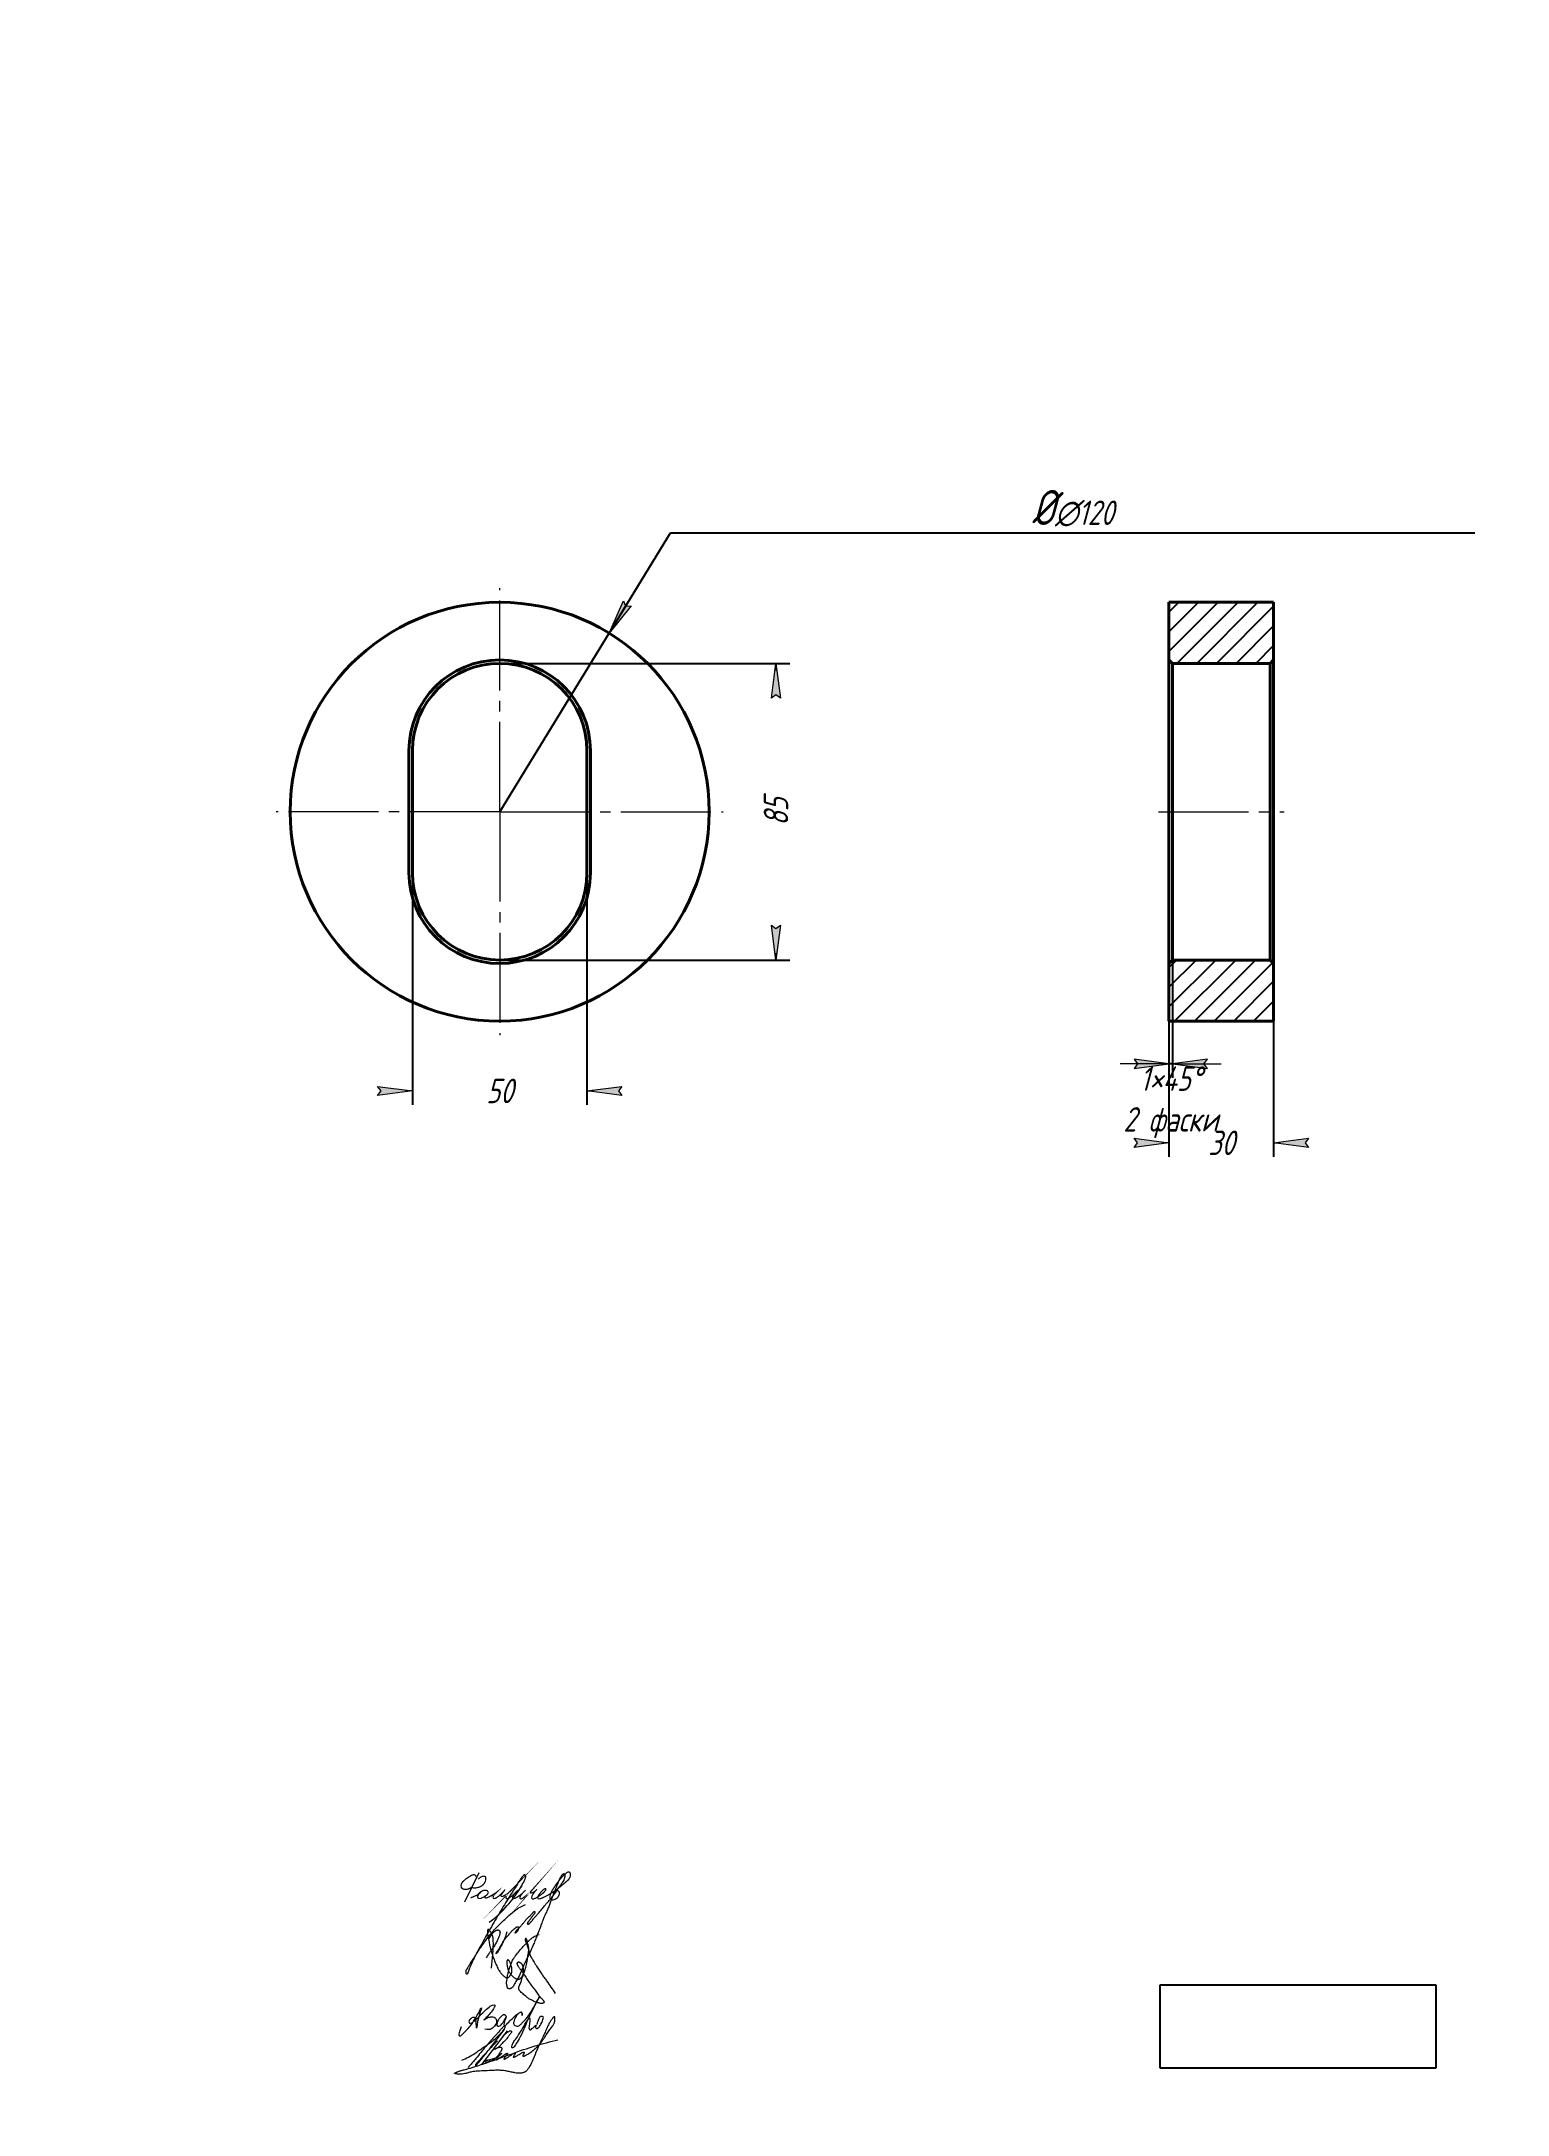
# Model space of a CAD drawing. Header units: millimetres. Extents: x 0 to 210, y 0 to 297.
import ezdxf

# ---------------------------------------------------------------- set-up
doc = ezdxf.new("R2010")
doc.units = ezdxf.units.MM
for name, pattern in [('K5LT32789', [0]), ('K5LT32790', [0]), ('K5LT32791', [0]), ('K5LT_AXLED', [17.375, 12.875, -1.5, 1.5, -1.5]), ('K5LT_BASIC', [0]), ('K5LT_THIN', [0])]:
    doc.linetypes.add(name, pattern=pattern)
doc.layers.add('Системный слой', color=7, linetype='Continuous')
doc.styles.add('KDIMTEXTSTYLE', font='GOST_AU.SHX', dxfattribs={"width": 0.96, "oblique": 15, "height": 5})
doc.dimstyles.new('KDIMSTYLE (0.50)', dxfattribs={"dimtxt": 5, "dimasz": 1, "dimexe": 2, "dimexo": 0.0625, "dimgap": 1, "dimtad": 1, "dimlfac": 2, "dimtxsty": 'KDIMTEXTSTYLE', "dimsah": 1, "dimcen": 0.09, "dimdle": 1, "dimadec": 0, "dimazin": 0, "dimtfac": 0.667, "dimtmove": 0, "dimatfit": 3, "dimfxl": 1, "dimtvp": 1, "dimtolj": 1, "dimtzin": 0, "dimarcsym": 0})
picture_1 = doc.add_image_def('image1.jpg', size_in_pixel=(394, 119))

msp = doc.modelspace()

# ---------------------------------------------------------------- blocks, each defined once
blk = doc.blocks.new('U0')
at = {"layer": 'Системный слой', "color": 5, "linetype": 'K5LT32789', "lineweight": 18, "true_color": 0x0000ff}
for points in [[(60.13545665871546, 12.58546556741868), (59.96749656602991, 12.11814161627487), (59.8010633045042, 11.65506584551039), (59.74756271120071, 11.36722333421278), (59.87144267714288, 11.24334336827076), (60.0434785127224, 11.24334336827076), (60.20537689574596, 11.40524175129406), (60.66898150420697, 11.86884635975511), (61.81165406073644, 13.01151891628479), (63.44841949878433, 16.22905031434726), (62.46448661455865, 13.82400781644608), (62.29111114190114, 11.67358413823814), (62.29111114190114, 13.65606888470526), (62.09204732834954, 13.97649385711549), (61.61725736066374, 13.87395357645346), (61.29342516436148, 13.55012138015135), (61.18097213314074, 13.25873870179925), (61.29004344002162, 13.05366886420262), (61.58518164851957, 13.05366886420262), (62.29111114190114, 13.65606888470526), (63.25607605993582, 14.62103380273996), (63.92618198545152, 15.29113972825544), (64.67900211236986, 15.78583866409011), (65.00395268189479, 15.68875139877156), (64.92221233107581, 15.41516687185481), (64.73007331118609, 15.06922022386965), (64.09741807450729, 14.31997484326942), (63.57007820888609, 13.69545308889832), (63.21086483065929, 13.45255934943401), (63.9138500959871, 13.92790556489729), (64.47956338789594, 14.03186046128363), (64.84608741290427, 13.95140569704296), (65.09579197199189, 13.76634633463115), (65.20857073131728, 13.46462890453586), (65.20857073131728, 13.10658509667732), (64.9870539192643, 12.77670715863212), (64.7643073781064, 12.55396061747379), (64.4161064579757, 12.20575969734335), (64.03240574365759, 12.11833464336701), (63.49672746525498, 12.21488572231888)], [(66.59129927140346, 14.04081962481786), (66.4087870807426, 14.3207625265832), (66.12200799722723, 14.3207625265832), (65.85164984629199, 14.05040437564799), (65.54549667122723, 13.74425120058322), (65.30074479602088, 13.32468375232787), (65.19645013198755, 12.77130725128126), (65.36584160180439, 12.60191578146481), (65.66357525417405, 12.67498673246681), (65.84606173551829, 12.85747321381075), (66.05942564457321, 13.11373731215789), (66.35336969235907, 13.56160842193745), (66.67365470375371, 14.20145033638863), (66.35336969235907, 13.56160842193745), (66.24224331820521, 13.04581858515743), (66.24224331820521, 12.74548451588745), (66.31737666811145, 12.67035116598123), (66.4544706707661, 12.71817654425979), (67.07754485057151, 13.41668797089483), (67.75793874454479, 14.03400469610401), (68.10136887000424, 14.34559649941775), (68.4698668126677, 14.58889324270285), (68.63857672719487, 14.69165335977533), (68.77437779419533, 14.69165335977533), (68.84433339496769, 14.50257796148057), (68.84433339496769, 14.29295053977154), (68.84433339496769, 14.07099619350493), (68.84433339496769, 14.50257796148057), (68.77437779419533, 14.69165335977533), (68.63857672719448, 14.70028212174958), (68.10136887000424, 14.34559649941775), (67.605683253781, 13.35991119658306), (67.605683253781, 12.92204532439578), (67.8073972861225, 12.72033129205425), (68.09166500674651, 12.64664928301556), (68.37973545010095, 12.64664928301556), (68.61211127932489, 12.87902511223925), (68.9061527667032, 13.17306659961815), (69.8526547416388, 14.11956857455382), (72.13221886008517, 18.35406897188304), (69.8526547416388, 14.11956857455382), (69.04313338231634, 12.09681161198586), (68.42171158768244, 10.78762680921707), (67.86101147668725, 9.908522452599755), (67.4931822062505, 9.470956844777817), (67.37900173636989, 9.566939980069009), (67.37900173636989, 9.94154617089086), (67.64196629959855, 10.41214085886793), (68.12138016864608, 11.05198813518291), (68.88418503732838, 12.31279284213386), (69.65776117640985, 13.63258659256303), (69.82544000580413, 13.80026542195736), (69.95129260369372, 13.78229200651651), (69.98779781894527, 13.5767824960989), (69.92297988635285, 13.13050922169055), (69.87124301094474, 12.77429939097203), (69.80142543435367, 12.42182097782626), (69.8738387845001, 12.1623175003381), (70.01863771360834, 12.08574472538811), (70.22082842995434, 12.28793544173374), (70.60213796284546, 12.58772776323937), (70.94478349594293, 12.93037329633688), (70.7260807362655, 12.47534310089526), (70.82852129035669, 12.37290254680428), (70.98236706486048, 12.30895910961587), (71.1532153601953, 12.37295295241506), (71.36879211754471, 12.58852970976429), (71.94341649730414, 13.78630804239884), (71.87508551052161, 14.02949000690143), (71.65724837973437, 14.08921580622646), (71.3753292526041, 14.02095391995238), (71.19166455800016, 13.66258303840971), (71.05925157487744, 13.25301172076468), (70.94478349594293, 12.89894642586867)]]:
    blk.add_open_spline(points, degree=3, dxfattribs=at)
blk = doc.blocks.new('U1')
at = {"layer": 'Системный слой', "color": 5, "linetype": 'K5LT32790', "lineweight": 18, "true_color": 0x0000ff}
blk.add_open_spline([(64.47540564893357, 20.99078354043564), (64.51164137768912, 22.29857220937453), (64.8405704465571, 23.77581548528715), (64.6887157327014, 25.33730829923991), (64.60678146108668, 25.64046536785034), (64.52611401700497, 25.84311534672716), (64.43548848823967, 26.01788782200737), (64.33673697893323, 26.17351237266735), (64.24135545074314, 26.30264600082378), (64.16208463767998, 26.39854447202597), (64.10569576467053, 26.45693067630665), (64.0692192227805, 26.48836767895034), (64.04630128225489, 26.50497055300744), (64.02920530754213, 26.51520647165788), (64.0154367593001, 26.52175297741968), (64.00395372319886, 26.52578933895546), (63.99414209482823, 26.52799419979482), (63.98559156376193, 26.52878961226682), (63.97803523206753, 26.52844360599246), (63.97118916213816, 26.52711482615732), (63.96479918263503, 26.52483657991263), (63.95856869657375, 26.52152502930232), (63.95239658093531, 26.51702758374697), (63.94623092347305, 26.51114148334864), (63.94006339637438, 26.50363695419938), (63.93385086866381, 26.49414084584114), (63.92756511293535, 26.48213457713635), (63.92119411411745, 26.4668888588804), (63.91474416052631, 26.44734154276267), (63.90824213289845, 26.42184070795079), (63.90173325279737, 26.38748496382348), (63.89546785503732, 26.33946592897217), (63.89006001209258, 26.26902215578093), (63.88741188498669, 26.17203419864936), (63.88835806675593, 26.04899649354064), (63.8941586935763, 25.91005326640928), (63.90732600605337, 25.75804105327742), (63.93063815978728, 25.58783962763974), (63.97153592990345, 25.37474590848271), (64.0362573492596, 25.08704493394492), (64.11926244222103, 24.65609530988453), (64.24087293788278, 24.04313184610012), (64.44794527312837, 23.26943841104821), (64.75168375993074, 22.43857126761316), (65.04224983627505, 21.65879607211249), (65.3219373047019, 21.00648467785689), (65.60039488955225, 20.53266191384327), (65.8668033351118, 20.1912307483129), (66.09635745470379, 19.95287911945098), (66.26916832059612, 19.78529801520247), (66.39318162494757, 19.69484294004809), (66.47364620355268, 19.65349895493881), (66.53359975574068, 19.63168303053652), (66.5884237944103, 19.61890649002535), (66.6432040167542, 19.6123003206292), (66.69931709287803, 19.61139193775224), (66.75587783514679, 19.61643806080664), (66.81052592605792, 19.62729049094392), (66.86112583075689, 19.64323342816795), (66.90604726894175, 19.66311527993005), (66.94548627333812, 19.68612727171077), (66.98102241381784, 19.71282293699198), (67.01667500992252, 19.7460131329845), (67.05642587546319, 19.79106204311418), (67.1054818930313, 19.85816670375297), (67.1679498172286, 19.95470702220518), (67.24061592192083, 20.0800831606858), (67.30660450474522, 20.22237648060673), (67.35388584723215, 20.36281823856163), (67.38110102616203, 20.49451132122715), (67.39299514668639, 20.62589298104766), (67.39169410108805, 20.77565710441891), (67.37214105026683, 20.9611275865544), (67.32794135958676, 21.1896328292969), (67.2607697613557, 21.43660951261097), (67.18458443451769, 21.66157050534642), (67.11547427074015, 21.82715064163676), (67.05287912294143, 21.93324254767825), (67.00161754673174, 22.00393520011053), (66.95555442280386, 22.05918834082544), (66.91434680321501, 22.10238318826865), (66.88108886118233, 22.13120058829355), (66.85616622451896, 22.14823348685331), (66.83875055698073, 22.15750530152874), (66.8251801409723, 22.16289765487892), (66.81379174387756, 22.16594428113072), (66.80388874992403, 22.16731904046711), (66.79528188440693, 22.16739134215962), (66.78769930961643, 22.16647758744855), (66.78087389784687, 22.16477992191696), (66.77410064603569, 22.16219477244579), (66.76710037644213, 22.15853770076274), (66.7596843833737, 22.15350656900935), (66.75187653420974, 22.1468820180892), (66.743537541021, 22.13823003327118), (66.73448378460448, 22.12689129055886), (66.72444018688617, 22.11179218092073), (66.7131480174531, 22.09137355930818), (66.70017178013833, 22.06294582325873), (66.68589430913642, 22.02434860032912), (66.6710789252937, 21.9744188006207), (66.65771454290488, 21.91483232642929), (66.6483989905521, 21.84660382746713), (66.6449998365718, 21.76874531209756), (66.64993396123786, 21.67354994488426), (66.66836692898254, 21.54570246883597), (66.701015010046, 21.36240793583087), (66.74168194476215, 21.12702758608046), (66.80561664159009, 20.86444750369299), (66.89824412757909, 20.62019457627815), (67.01427500719669, 20.39454600416232), (67.1525129938223, 20.17971692758508), (67.31792852161615, 19.96921670327319), (67.49759991669947, 19.78244078455495), (67.66790930183234, 19.63296338061971), (67.8166629986862, 19.53061211968085), (67.94243947473967, 19.46603634954246), (68.05116481329918, 19.42438642603005), (68.14966904729224, 19.39815085107634), (68.23722426540581, 19.38504819080694), (68.31240700623582, 19.38261997643525), (68.3759208971806, 19.3880432106607), (68.42995442439256, 19.39920692020036), (68.47683986702097, 19.41482970724917), (68.51922129575831, 19.43478840706572), (68.56093402477367, 19.46014069341254), (68.60529945801812, 19.49360124683855), (68.65499673333143, 19.53937424445215), (68.71209398968392, 19.60301650566223), (68.77742905861226, 19.69034364063455), (68.84954382494381, 19.80242285462546), (68.92038534638435, 19.93688479232668), (68.98089647229844, 20.0862556680519), (69.02665594668524, 20.24514009277325), (69.05630348520681, 20.41337769785881), (69.06982195695633, 20.59540902175254), (69.06513687950122, 20.78945434749423), (69.04271304192773, 20.98466192984159), (69.00358385948695, 21.16346678291305), (68.95199036338633, 21.31311172637655), (68.89590685305186, 21.43166476060813), (68.83921819867585, 21.52242784164395), (68.78339169087732, 21.59216282442816), (68.72780240241184, 21.64709405628017), (68.66962425388884, 21.6931784039441), (68.6074212474016, 21.73282806923302), (68.54196359895955, 21.76566911263885), (68.47803427114633, 21.79022323587438), (68.42076280793087, 21.80616598080036), (68.37331712547747, 21.81308904792778), (68.3346658820088, 21.81383555458163), (68.30160635817134, 21.81064090734475), (68.27079827500664, 21.80412159083727), (68.24105363344555, 21.79454959011338), (68.21286236694263, 21.78220347567517), (68.18772039643122, 21.76786950700028), (68.16684768373334, 21.75273228761128), (68.15045126327362, 21.73778043357109), (68.13796163094223, 21.72345929938407), (68.12879349599743, 21.71009261087841), (68.12207855974025, 21.6973353584238), (68.11708070470047, 21.68459384759285), (68.11320318774285, 21.67036993912387), (68.11067877576917, 21.65408932560459), (68.1099047285497, 21.63523294180058), (68.11133866545583, 21.61351496842042), (68.11567866985146, 21.58766221622281), (68.12411214805476, 21.55596940329235), (68.13891703818817, 21.51474916857933), (68.16407825384515, 21.45833966345302), (68.20324806533841, 21.38101493833383), (68.2550357117215, 21.27832512013691), (68.32163364364007, 21.15707985818634), (68.41296504466676, 21.02021849600851), (68.54390765215257, 20.86159321710872), (68.73461527356986, 20.63507891039453), (68.9828545469641, 20.28583569035075), (69.2985025133343, 19.78528964228639), (69.67893413024197, 19.16456058891214), (70.17236544822046, 18.50216742680723), (70.66634850472482, 17.85353017375562), (71.08019885786857, 17.28634734283051), (71.36991783332073, 16.86642531345746), (71.605222378616, 16.64390073765509), (71.75863941925282, 16.51187558279068), (71.85043961508741, 16.41064021676812), (71.90708969075807, 16.32731075832515), (71.94143990402499, 16.26286982196598), (71.96438836082511, 16.20792392746662), (71.97771253998948, 16.16280147347064), (71.983724200698, 16.12733738981282), (71.98502902310372, 16.1002063355657), (71.98349076010595, 16.0786138620368), (71.97997729012309, 16.06055763258175), (71.97492022069164, 16.04504807450743), (71.96848129187254, 16.03134408393547), (71.9605574952735, 16.01879110885878), (71.95080069183278, 16.00659357542179), (71.93857970050843, 15.99424697514374), (71.92304580785932, 15.98145030114156), (71.90310193001211, 15.9680534019102), (71.87712600674656, 15.95396319707979), (71.84390933108284, 15.93974212300364), (71.8034884517459, 15.92650072218845), (71.75666993065855, 15.91538974780499), (71.70327630938283, 15.90782148691238), (71.64026420745175, 15.90500805448065), (71.56165401994808, 15.90925179260219), (71.45637851972624, 15.92496254679716), (71.30327622033688, 15.95687028860368), (71.07701803160094, 16.01821461539816), (70.74764348822382, 16.13523351159577), (70.35095408581647, 16.31174281301313), (69.93469204509573, 16.51677920876438), (69.60436856553358, 16.7280602685189), (69.3423333253458, 16.94686754966162), (69.10297292505186, 17.16131560741198), (68.84680245955411, 17.38899157067036), (68.62313379260416, 17.58838184852041), (68.48540913780467, 17.74698732935153), (68.42115586228843, 17.84925499975964), (68.39056226842852, 17.91533139239519), (68.37237736881502, 17.9722444904753), (68.36130211860183, 18.02653998653778), (68.35580421096138, 18.08145706047634), (68.35587058803891, 18.13711397531722), (68.36158542366526, 18.1927759063197), (68.37392278904626, 18.2516431035458), (68.39404799087266, 18.31664114524736), (68.42737214031376, 18.40063428995037), (68.4784170843288, 18.51249055377451), (68.5549427124314, 18.68570278199064), (68.65514953665105, 18.92349731893856), (68.75720689901148, 19.2392423263102), (68.87244693580134, 19.583539359989), (69.01321297357313, 19.95581733248304), (69.17627190651511, 20.4064154637654), (69.35987713804404, 20.98126930751522), (69.52100569392714, 21.64076196928536), (69.61749651746825, 22.25772035816485), (69.67912910048113, 22.75289874158992), (69.75014732771548, 23.14057073108643), (69.80902231245331, 23.45580367625669), (69.82049447257836, 23.71070542288956), (69.79739749937636, 23.91344601719695), (69.75713332575597, 24.10843978419416), (69.69843274232954, 24.32814319168145), (69.64348686833434, 24.55689961071496), (69.60274425914837, 24.76333034785233), (69.56193912850979, 24.91786801999407), (69.52921230659582, 25.02554554744958), (69.50392953488294, 25.09565641151426), (69.48259678127005, 25.13922648306848), (69.46616829042966, 25.1643116461284), (69.45366856904425, 25.17927221965058), (69.44276507177402, 25.18955188535077), (69.4326946931339, 25.1969123633819), (69.42311915882935, 25.20215193779367), (69.41381653274811, 25.20571859391819), (69.4046131497959, 25.20787265706608), (69.39553469029036, 25.20873771801405), (69.38654800290973, 25.20844703722736), (69.37753075939409, 25.20710320198526), (69.3679121386942, 25.2046773417853), (69.35728873500702, 25.20090292756467), (69.34559325135709, 25.19545306287361), (69.33342085720247, 25.18827827971532), (69.32182616961998, 25.17979201210861), (69.31143493395524, 25.17043507349243), (69.30242778747008, 25.16037865058166), (69.29431632203081, 25.14906857889744), (69.28710868388318, 25.13615567384869), (69.28094751095549, 25.12130476017978), (69.2760835499566, 25.10440874414124), (69.27270297305809, 25.08488619052142), (69.27114788179773, 25.06180977477916), (69.27205769477996, 25.03362076608221), (69.27658499453365, 24.99837731657615), (69.28628217900918, 24.95451703751505), (69.30262011076226, 24.90041106387821), (69.32837486557045, 24.83275669222763), (69.36784065866544, 24.74845068173155), (69.42176140913716, 24.64286348527577), (69.47505747658104, 24.50917678513227), (69.52505969071274, 24.34854434120908), (69.58033807712485, 24.15714915271181), (69.66172129379356, 23.91406905334279), (69.76660440794717, 23.62057428141287), (69.86622906253683, 23.287466306818), (69.95065011325468, 22.97811441940866), (70.05422216486001, 22.7048774563392), (70.17836080691977, 22.47163948348788), (70.32551555853766, 22.23409222131127), (70.49687220852273, 21.96753580351609), (70.69209358679187, 21.63076814260148), (70.9461955043467, 21.18411659236398), (71.27485691483582, 20.67361916143628), (71.64992272314703, 20.13690744017291), (72.01327767290977, 19.62935834449209), (72.66834326238806, 18.71132261044198), (73.18557199701804, 17.95071820687645), (73.58025350005676, 17.34384507369896)], degree=3, knots=[0, 0, 0, 0, 23.08892411003839, 25.90578379320913, 27.36849658095113, 28.57853477437289, 29.7218750749431, 30.81396087475684, 31.80518275617818, 32.5340116185717, 32.99290285232896, 33.22579348087665, 33.37704679038229, 33.48833048874886, 33.57455142486756, 33.64380518652092, 33.70122378259412, 33.75036659537633, 33.79386957008623, 33.83335544025108, 33.87214105272245, 33.91235496550996, 33.95658983186728, 34.00557035799107, 34.061357419905, 34.12646780763512, 34.20410929927907, 34.29854880647121, 34.4157438501339, 34.56455491175546, 34.75945876534566, 35.02822874118409, 35.41286378006095, 35.99717510029608, 36.72813949276635, 37.56894107973724, 38.43382537174505, 39.40133199336037, 40.578430721351, 42.23539782704537, 44.56960189155861, 48.26913254375512, 53.18771198246659, 58.58434017403594, 63.76404376679448, 67.77867569014562, 70.99814287695813, 73.36983390960212, 75.34981577454691, 76.79687388843904, 77.58132367445822, 78.02891375208497, 78.378086715233, 78.69680269722102, 79.01348919569972, 79.34337265075953, 79.67858665453129, 80.00682416916896, 80.31793205149701, 80.60647145028561, 80.86603481811044, 81.11641040457833, 81.38398339074794, 81.71835383148989, 82.1678102968112, 82.8393613365416, 83.73323474227259, 84.70542236921145, 85.58272421559701, 86.32439137188506, 87.05711592911308, 87.8907574961167, 88.94534148899339, 90.32114124951465, 91.96557055710285, 93.42636652596606, 94.48421544317516, 95.10102119904894, 95.58099742489627, 96.01314099800784, 96.36109308967781, 96.62600156797119, 96.78273890043828, 96.889142367443, 96.97113807639755, 97.038129668233, 97.09527188758723, 97.14590073358623, 97.18856061114779, 97.2287471840586, 97.26891537016509, 97.31531058982989, 97.36686141375753, 97.42565515127394, 97.49445365730666, 97.57714175019537, 97.6796234518885, 97.81191523042803, 97.98566281873885, 98.22679687241516, 98.53258681418663, 98.89778635319205, 99.29603614677359, 99.73782124223918, 100.2617239247368, 100.964229309618, 101.999780239612, 103.5254109190041, 105.1506671389526, 106.7245298989554, 108.093531563326, 109.5903133920281, 111.1953020837693, 112.7774834854757, 114.1263943636619, 115.159714159532, 115.933249703592, 116.5991051072816, 117.1966867350474, 117.716186105381, 118.1472776884506, 118.5120913932663, 118.8308284389657, 119.1120840017018, 119.3761473530127, 119.6502541760029, 119.9661844048676, 120.3484720487786, 120.8326110054183, 121.4625745633854, 122.257883948525, 123.1663167729581, 124.1218957718332, 125.0774414802364, 126.058759075695, 127.1107217357935, 128.2713802827618, 129.4555411470182, 130.5492798125666, 131.4722221457924, 132.2240763945491, 132.8428036707044, 133.3435270316868, 133.7861618193668, 134.2097331793344, 134.6419531666712, 135.07675082757, 135.4909341445828, 135.8405670411855, 136.1161996801323, 136.3290212946846, 136.5165823049759, 136.6970732021236, 136.8799095666845, 137.0632951286719, 137.2354651043024, 137.3861300135916, 137.5142614765161, 137.6235479569736, 137.7184450497249, 137.7976892899042, 137.8756507401737, 137.9579435297707, 138.0555159514176, 138.163779376122, 138.2880427438782, 138.436309489426, 138.6225163233996, 138.8620748680995, 139.2031278659684, 139.7043262486523, 140.3810974906251, 141.2189148674305, 142.1273174818552, 143.2595165690257, 144.8211407952124, 147.3177643775447, 150.7571101410823, 155.1951704424444, 160.0691713325595, 165.2244643996175, 169.4711417493419, 172.4214110687776, 174.0929247216289, 175.1382982941582, 175.9667476052343, 176.4795577137869, 176.9002722075947, 177.2447515993877, 177.5213496275962, 177.722930126645, 177.8737085289891, 177.9963222724827, 178.1014362024326, 178.1953143978301, 178.2815173063154, 178.3661181765914, 178.4549126387874, 178.5547545514223, 178.6700486309557, 178.8070744895659, 178.9752011110635, 179.1872344806044, 179.4394731118456, 179.7197270048918, 180.0295107225544, 180.3832688069577, 180.8234477103547, 181.4071105080071, 182.2468370647849, 183.5636180390767, 185.5124136486446, 188.3659008144822, 191.1693595490507, 193.6361941483106, 195.2159308876024, 197.1470862219489, 199.2692247613871, 201.224518318486, 202.3921757305919, 202.9354455009734, 203.335749427751, 203.6650385457113, 203.9804397921348, 204.3052698204951, 204.6306664143438, 204.9542103018015, 205.2842401760186, 205.68312192184, 206.1453122097258, 206.8668041367929, 207.8378621120557, 209.464316382984, 211.3873392381132, 213.6481330480264, 215.8281705148584, 218.3616311862739, 222.0463208053261, 226.400788772624, 230.2376141698672, 232.9871267002133, 235.1430689373578, 237.1452347941266, 238.6001234124407, 239.5943196481266, 240.7144690296747, 242.0868590309205, 243.5795128043555, 244.8370298052072, 245.7730677623126, 246.3794493830385, 246.8095402814596, 247.0775336538936, 247.2275167539396, 247.3339800160057, 247.4184700209773, 247.4895205515942, 247.5520115162512, 247.6092220325807, 247.6636060178384, 247.7171677520884, 247.7685920257453, 247.8207844363665, 247.8766770811286, 247.9421914551861, 248.0180825757098, 248.1024702365821, 248.1894206015074, 248.2694707678351, 248.3470721801384, 248.425636522534, 248.5128864112118, 248.6056793825818, 248.7068161418586, 248.8204129671911, 248.9522817326213, 249.1114892801304, 249.3139564207763, 249.5741553291382, 249.8978203062795, 250.3037087529917, 250.8417906157673, 251.5282721942539, 252.3812439797572, 253.3595934924577, 254.4759627763927, 255.8726873418201, 257.8510916368267, 259.9382727246121, 261.9636029003651, 263.4698826802768, 265.0464480200878, 266.5866947374772, 268.3669126827913, 270.599666274059, 273.4070816914232, 277.3730272345561, 281.2342012594908, 284.8823428619705, 288.313022516428, 301, 301, 301, 301], dxfattribs=at)
blk = doc.blocks.new('U2')
at = {"layer": 'Системный слой', "color": 5, "linetype": 'K5LT32790', "lineweight": 18, "true_color": 0x0000ff}
for points, knots in [([(64.12852077322447, 27.54696351214221), (65.09543776938779, 28.22421384088108), (66.31084766096868, 29.37214604845349), (67.62773877853097, 31.05689414317422), (68.43593065656572, 32.11772044690773), (68.91433314212148, 33.02107207441097), (69.22169462549871, 33.56324441767703), (69.3219236226959, 33.84877695418641), (69.35292071553431, 33.99572206660571), (69.36556291613743, 34.08561814848915), (69.36610909771804, 34.14250238858935), (69.36139967646649, 34.17834442075866), (69.35494219954681, 34.20289794935425), (69.34721193509115, 34.22223526510572), (69.33833386636528, 34.2383747709261), (69.32826909473067, 34.25236044504081), (69.31673414901313, 34.26492138450752), (69.3031933351055, 34.27680540136029), (69.2871436589918, 34.28817744628375), (69.2683646734223, 34.2987583985323), (69.24723236594953, 34.30793051796965), (69.22458065762075, 34.31505299760187), (69.20160505896145, 34.31965860605604), (69.17952986499402, 34.32161588052597), (69.15916587760687, 34.32114647735852), (69.14051869896994, 34.31853328127644), (69.12291394847142, 34.31389838072087), (69.10526278697729, 34.30709182550865), (69.08665038387325, 34.29749912185446), (69.06607468898106, 34.2840155803712), (69.04216260682782, 34.26470498604519), (69.0119392329319, 34.23538467974919), (68.96904214771254, 34.18710990243702), (68.89795375944702, 34.10438590883587), (68.77690285330493, 33.95529418707608), (68.58345166265369, 33.69290388065457), (68.30889529002525, 33.26502525382045), (67.94172228454535, 32.62832291377521), (67.35977329008881, 31.72562973516727), (66.46466570794277, 30.32025058695197), (65.27637101081595, 28.35903742058676), (63.96525359026501, 26.10627911538378), (62.87944119309667, 24.14091502760243), (62.15856434571953, 22.78469748819819), (61.76136047559602, 21.99843110490704), (61.54628977849927, 21.51844434284934), (61.39483082910373, 21.15509285189182), (61.27040731671117, 20.84118275618528), (61.16423755700278, 20.56231733891298), (61.08610859381471, 20.35179990476715), (61.04091582921693, 20.22898731170267), (61.01398670226941, 20.1733944094839), (61.00062495075774, 20.15048711936407), (60.99058469384011, 20.136101756019), (60.98228311147673, 20.12623291779238), (60.97508079183072, 20.11924887312873), (60.9686519070686, 20.11430391248567), (60.96278512783788, 20.11088431244625), (60.95732564547363, 20.10866083863797), (60.95215119779833, 20.10742248746135), (60.94716012843135, 20.10704163077386), (60.94226413168293, 20.10745424251454), (60.93748656394065, 20.10862388179422), (60.93289195608035, 20.11047177433719), (60.92849536444457, 20.1129007739423), (60.92408405143435, 20.11597085396969), (60.91932307059655, 20.11993343319423), (60.91387775819163, 20.12523864802131), (60.9074108535339, 20.13252202658779), (60.89953742876504, 20.14270600869725), (60.88965733011868, 20.15733386529908), (60.87719672938863, 20.17847834909094), (60.86173831543232, 20.20848365530486), (60.84452110211939, 20.24820159232777), (60.82848035133615, 20.29677612157377), (60.81654795499465, 20.35101635748566), (60.81023758702911, 20.40866514003051), (60.81013059224476, 20.46876437954901), (60.81674903882381, 20.53178522752637), (60.83076239969206, 20.59757628996465), (60.85302860409084, 20.66663673444512), (60.88561296596653, 20.74077421388037), (60.93699088816899, 20.83256106042327), (61.02588141985022, 20.97436058826941), (61.18819283462663, 21.24136027176507), (61.50811693223802, 21.74934236571829), (62.09765055808661, 22.68159080022929), (62.96257076471994, 24.00174900105748), (64.05583444793176, 25.59719596023146), (65.34778111548268, 27.00118264326139), (66.5998024646757, 28.19409865736768), (67.61571488776865, 29.11112450117778), (68.51787993973885, 29.72752372000346), (69.07275023060275, 29.98572280858531), (69.33315163124435, 30.10875100454498)], [0, 0, 0, 0, 8.550608616909479, 12.05498909731316, 15.54800864636031, 18.19112149729409, 19.49899547586825, 20.05820856276075, 20.38161509008001, 20.58967061819273, 20.71666537517187, 20.79367975743621, 20.85170144345296, 20.90072235485522, 20.94465307224176, 20.98524465825564, 21.02564223243174, 21.06834027274877, 21.11593940290885, 21.16833782892286, 21.22470724871314, 21.28305186546078, 21.34057559650208, 21.39466303008514, 21.44378103840279, 21.48828891869076, 21.53119048967674, 21.57580767080184, 21.62550805067395, 21.68308106465782, 21.75428657315771, 21.84854811100129, 21.98874998667692, 22.22341503732463, 22.64135142255019, 23.38396024610536, 24.59145537447172, 26.33319310262997, 28.72517486315826, 32.39414345489543, 38.44413720066752, 45.386804132957, 51.3366439952876, 54.75928160654442, 56.55021407149562, 57.73619828659556, 58.58106772181609, 59.41081735012408, 60.19037519759497, 60.74860237604653, 61.04454549420441, 61.13979306103076, 61.19713002219413, 61.23708949006024, 61.2671348063732, 61.29071298422787, 61.30986155532154, 61.32593719236645, 61.33991703943459, 61.35255107389896, 61.36445007752456, 61.37614187831995, 61.38811066680237, 61.40006167387295, 61.41202200248679, 61.42454207551994, 61.43906624348642, 61.45699012410813, 61.47974062644996, 61.50979512866817, 61.55047455772206, 61.60794197523685, 61.68805755052679, 61.79563498556981, 61.92221881037423, 62.05916765616627, 62.19849487994397, 62.34287054750136, 62.4951123545238, 62.65815684757621, 62.83085476293896, 63.02153046686268, 63.2457091914174, 63.59456840449479, 64.23786481718554, 65.5163435666815, 67.95744178744798, 72.25357323446096, 76.98975279678383, 81.9773654752493, 86.09099495459934, 89.56281137385866, 91.90558766368395, 94, 94, 94, 94]), ([(66.64726167436007, 26.19167482267883), (66.56990544886645, 25.71773663148844), (66.33859625390208, 25.11538048189584), (65.98522302073303, 24.38447450738897), (65.74360297702371, 23.99774853142367), (65.57750059523809, 23.68290840705544), (65.47763918903553, 23.48359172696124), (65.4183332415728, 23.36941048345491), (65.37576356554065, 23.3018337752068), (65.33811836279587, 23.25073378193173), (65.30228016421381, 23.2070436180035), (65.26582788871103, 23.16598135542813), (65.22892332425627, 23.1269999480543), (65.19531915837094, 23.09302675557419), (65.16982165723702, 23.06871570760759), (65.1532630271016, 23.05422470948369), (65.14371868180383, 23.04660596671559), (65.13765773901403, 23.04220292127397), (65.13319803388454, 23.03929679200562), (65.12963532618299, 23.03727535847494), (65.12663099832305, 23.03587580516506), (65.124026867378, 23.03501649742429), (65.12176866240382, 23.03470153728071), (65.11977768002343, 23.03505559131196), (65.11829047877676, 23.03636410669193), (65.1175917201433, 23.03841055563416), (65.11746271756708, 23.04096491621769), (65.11777087239838, 23.0440932897944), (65.11848738554546, 23.04778066926389), (65.11959938139239, 23.05208398133226), (65.12118362613458, 23.05726161578795), (65.12352064558642, 23.06405543962549), (65.12718031985331, 23.07375767383786), (65.13324496014886, 23.0887247797429), (65.1422020327313, 23.10991081868008), (65.15366906815431, 23.13785846244812), (65.16693136318318, 23.17073278639884), (65.18274372215849, 23.20955716540121), (65.20212061001143, 23.2536463942692), (65.22937799814895, 23.30430732387464), (65.26624782783458, 23.359805179951), (65.31554373111157, 23.42628219984235), (65.38261570568356, 23.51261201349061), (65.47950060558325, 23.64627829537616), (65.6073790697166, 23.83894036291628), (65.75199593859396, 24.08036401922828), (65.8912911368877, 24.33110798863885), (66.03495163244791, 24.58731354871651), (66.20324802075258, 24.86842577118736), (66.41273569581081, 25.1662100215182), (66.63805806572998, 25.43217838301473), (66.83374873216287, 25.66385211783498), (67.04151676150875, 25.91025807631817), (67.28676379139348, 26.19457322852318), (67.57012080158205, 26.47546639966828), (67.78696533827303, 26.683435905842), (67.92548245067508, 26.79308845154512), (67.9986221929395, 26.83649067109835), (68.05329062152104, 26.86348266007317), (68.1070234216784, 26.88541031870085), (68.1566442029787, 26.90101975362921), (68.19715963921543, 26.9094920063383), (68.22696719686566, 26.91243446668906), (68.2484537701063, 26.91221678467701), (68.26490726972492, 26.91018766272347), (68.27806502342216, 26.90693820809074), (68.28884639557532, 26.90276909427698), (68.29781886018256, 26.89783599121691), (68.30530740901456, 26.89224466511772), (68.31158284048038, 26.88601995886614), (68.31688344982595, 26.87908798864478), (68.3215419949885, 26.87115827478081), (68.32570626405683, 26.8618072201233), (68.32938616130369, 26.85049841729872), (68.33247087401129, 26.83658475915004), (68.33475883244748, 26.8190069699433), (68.3358686367536, 26.79571809674192), (68.33493565135923, 26.76332754964744), (68.33054949456006, 26.71862591550709), (68.3220393665068, 26.66202787163618), (68.31149601657121, 26.59725455133187), (68.2977973770762, 26.53205372643498), (68.27937001935092, 26.47180642336858), (68.25595283151983, 26.41806385649116), (68.2253752162099, 26.36536324658752), (68.186656987742, 26.30955541019537), (68.14055963301661, 26.25070048731718), (68.09565956172385, 26.19458362238277), (68.05405530572239, 26.14800045012669), (68.0188193220152, 26.11271586266631), (67.98692119890839, 26.08302913903069), (67.95667524499738, 26.05630476926322), (67.92726681900339, 26.03169199479086), (67.90282556515481, 26.01270275555586), (67.8851546123602, 26.00029517170771), (67.87405852556893, 25.9933402229635), (67.86672297745022, 25.9892761004044), (67.86137827048086, 25.98671990149731), (67.85726824225351, 25.98509172522083), (67.85397168591484, 25.98408852773247), (67.85119770820702, 25.98354597789566), (67.84878830172258, 25.98340986875533), (67.84667517947778, 25.98370060105611), (67.84487172176547, 25.98448966520792), (67.8434808763314, 25.98583872884319), (67.84258449140154, 25.98767124683965), (67.84210423792781, 25.98988780811814), (67.84198158286324, 25.99248044728711), (67.84218932530513, 25.99546194730917), (67.84272979773328, 25.99891376862993), (67.84365796414599, 26.0030201998743), (67.84510441418172, 26.00809125493114), (67.84728689300466, 26.01454708018446), (67.8505600717856, 26.02302015028465), (67.85560285807142, 26.03471095580997), (67.86362061292175, 26.05158163427521), (67.87529480461387, 26.07409508033021), (67.88983945506916, 26.1002573081594), (67.9050866202544, 26.12629249835396), (67.92007697255728, 26.15083193575202), (67.93677641564258, 26.17742884991318), (67.95905967386173, 26.21307831502781), (67.98842261354191, 26.26606365409779), (68.02519439824684, 26.334930230476), (68.0750879283689, 26.41298201295373), (68.14153303493069, 26.49400393430869), (68.23347610589647, 26.58666059396262), (68.35586232069583, 26.69238712353527), (68.50794093161514, 26.8214888960955), (68.65027644879368, 26.97251509899641), (68.78454464930373, 27.13336796993704), (68.90913837931865, 27.28553858832228), (69.04708834045107, 27.44659556273734), (69.18981723335048, 27.61627176687949), (69.33182844941015, 27.80281534761761), (69.47770498985057, 27.99169806998552), (69.66090277289527, 28.18497740549844), (69.86751413443739, 28.37509445972228), (70.06580394283364, 28.5601496244083), (70.20709290965968, 28.70963752010087), (70.30442629158296, 28.81943921483941), (70.37158594344552, 28.89492948656729), (70.42952405409456, 28.95924472396828), (70.47825629400566, 29.01254083595771), (70.5181840135735, 29.05208353796348), (70.54761054803706, 29.07695315300091), (70.56746626617108, 29.09079499812481), (70.58121481198786, 29.09856688720478), (70.59185229421196, 29.10323611767365), (70.60059660936449, 29.10596554358244), (70.60802322275076, 29.10731785552969), (70.61448353379822, 29.10761772325799), (70.62021554102057, 29.10705876901505), (70.62538963538256, 29.1057501614691), (70.62997041931747, 29.10380766325486), (70.6340211936935, 29.1013551851311), (70.63762934062132, 29.09847853750753), (70.64115021549027, 29.09494986896968), (70.6447321114251, 29.09052118139604), (70.64845657538126, 29.08485281992526), (70.6522865169534, 29.07767065830498), (70.65621516744963, 29.06849712083536), (70.66020522946448, 29.05661934029084), (70.66414308155528, 29.04095037136989), (70.66764330165017, 29.02033070254006), (70.66985081311472, 28.99513847627347), (70.6699921872243, 28.96729691719563), (70.66759403246267, 28.93945727128661), (70.66254876480988, 28.91225044519334), (70.65462401353565, 28.88475788310453), (70.64274542047968, 28.85512665359724), (70.62493483848596, 28.82112533610689), (70.59641804459001, 28.77749617395898), (70.54855274443067, 28.71406150973857), (70.47729236660412, 28.61984884748071), (70.37850884074666, 28.49432226575038), (70.26052702932472, 28.34343460416065), (70.14871585723736, 28.17053752882347), (70.0412159898861, 27.99966016507409), (69.925857915433, 27.86659768374369), (69.84025874047634, 27.7514018317562), (69.77604849745896, 27.65986560390255), (69.71682545409611, 27.5918055831564), (69.66623924762808, 27.5432832422857), (69.63294870365644, 27.50447229060765), (69.61433299847293, 27.47497759478162), (69.60406083361337, 27.45240373299788), (69.59801106042097, 27.43294311108551), (69.59463586277325, 27.41479014111684), (69.59330543975982, 27.3969479180916), (69.59371004389803, 27.3785079025813), (69.59595615156152, 27.35957202702278), (69.6000040181432, 27.34140787423101), (69.60535294780439, 27.3255482867325), (69.61130141239384, 27.31272154690146), (69.61737288833154, 27.30271479290275), (69.62336263493096, 27.29498527819442), (69.62929266790677, 27.28894490422726), (69.63537723995695, 27.28412137982946), (69.64192652440514, 27.28014421936163), (69.64920447086772, 27.27689526345466), (69.65737129153194, 27.27442560397736), (69.66654831663581, 27.27283491904851), (69.67695156115005, 27.27224923910202), (69.68893768847131, 27.27286874666342), (69.70302626212046, 27.27502357680325), (69.72003902578719, 27.27926748385048), (69.74148067665507, 27.28662538088923), (69.76963379031076, 27.29891939517162), (69.80636875469581, 27.31838638298407), (69.85140682589858, 27.34598449693118), (69.90343408190353, 27.38095568925849), (69.95989286764045, 27.42378324089597), (70.02117192991693, 27.47725569622227), (70.09086770887676, 27.54866350810624), (70.17753275326919, 27.6540037185321), (70.29760072476421, 27.81433353435165), (70.47236655991233, 28.04434136917885), (70.72367413502685, 28.32482779907835), (71.0489424706905, 28.66765592064641), (71.39960325867293, 29.07637619897255), (71.77876500497443, 29.54214914280314), (72.15236539052326, 29.99891977360483), (72.5389495178782, 30.43708291688381), (72.92081236221486, 30.87248078442454), (73.30500383150653, 31.34674137418645), (73.66123761271496, 31.86633812924399), (74.01380956278776, 32.37676324687723), (74.36233548981157, 32.84034626794553), (74.6335926225467, 33.24805622190652), (74.82553646487442, 33.54366099078564), (74.91710606532168, 33.74844043894026), (74.95474061058312, 33.88517092858632), (74.97619993260125, 33.995019165385), (74.99083459926024, 34.08230470512248), (75.00143121745299, 34.14622767400607), (75.00694975855168, 34.19681881686444), (75.00782243401707, 34.24152141494199), (75.00354027594115, 34.28137995725018), (74.99576864030105, 34.31410466144268), (74.98560046561693, 34.34200044377189), (74.97291695692067, 34.36795059039699), (74.9578939786624, 34.39204902386626), (74.94119568615274, 34.41338174058961), (74.92395606692921, 34.43100595013894), (74.90705020186051, 34.44477523127759), (74.89089714644936, 34.4550892550088), (74.87555205570841, 34.46253265452381), (74.86061178843715, 34.46766989351465), (74.84542468144802, 34.4709496083502), (74.82912660546491, 34.47259424384058), (74.81115608945177, 34.47241427210227), (74.79104262774487, 34.47003530686769), (74.76831446279593, 34.4649196365763), (74.74217792384641, 34.45622400921636), (74.71167665397292, 34.44268120165864), (74.67664585877694, 34.42297787764014), (74.63871790034075, 34.3968501327148), (74.59941166354193, 34.36446358129641), (74.55947937568786, 34.32493888226173), (74.51671095351479, 34.27381132259393), (74.47485491172093, 34.21289874755357), (74.427299927076, 34.13255558997221), (74.36836946393313, 34.02580933704462), (74.27438259696827, 33.86061480198214), (74.14588947203669, 33.61910883746518), (74.0081672042334, 33.29759618298576), (73.86827741449906, 32.92657939603887), (73.72424928097948, 32.54451667741378), (73.55648019073705, 32.14365770266787), (73.36812177598671, 31.70733919415861), (73.18651174546734, 31.22574295837074), (73.00832960828431, 30.71649197772624), (72.81952927525633, 30.18372775552413), (72.59949159670347, 29.60761999454445), (72.31699072338456, 28.99260996696034), (72.02928700464717, 28.39926912607899), (71.82277206238258, 27.86996340338655), (71.69180661812857, 27.50787704743669), (71.61713361555489, 27.29875352894572), (71.5705064938197, 27.16835766855669), (71.509594528858, 26.9986481014972), (71.4005261236796, 26.69943600482463), (71.2302501982911, 26.26208881995245), (71.00097575392172, 25.71208931832388), (70.75086701391706, 25.07929540996801), (70.46526420081913, 24.32955707367239), (70.08821371586662, 23.47716975117476), (69.59733384268792, 22.50341506392175), (69.11252206732017, 21.43727701864725), (68.65376568947117, 20.36085557640683), (68.22784521400447, 19.4422483054822), (67.82164113876927, 18.83313716404589), (67.63134410898837, 18.44450608031354), (67.50789606993601, 18.26729406553915), (67.42831416222307, 18.18606946694379), (67.3693468266178, 18.139449657402), (67.31177988357587, 18.10354214798818), (67.25139244497267, 18.07415041907151), (67.18669531219226, 18.05066291913516), (67.1189441214631, 18.03376968227079), (67.0516939816562, 18.02410861146421), (66.99053268324293, 18.02094153504899), (66.94037067508494, 18.02380680186295), (66.9024471889193, 18.03057827306242), (66.87435576577019, 18.03914366555458), (66.85269039677317, 18.04865644720479), (66.83492603605022, 18.0591138850786), (66.81951424174143, 18.07094964159617), (66.80512837648766, 18.08488428858536), (66.79106037076775, 18.10187829928526), (66.77694888138011, 18.12315722717366), (66.76246311786444, 18.15061807198938), (66.74718299625833, 18.18762755326446), (66.7302114992379, 18.24110470244796), (66.71092465046203, 18.32022557859889), (66.68390603411501, 18.43218381160619), (66.65097589711912, 18.5694050386679), (66.62449386562528, 18.71806077749872), (66.61657015945147, 18.86468739026191), (66.62705450702607, 19.01964535341133), (66.65450996870874, 19.20194025323869), (66.69948491026285, 19.43152241970853), (66.7506757532671, 19.73947964798603), (66.81473574610484, 20.134623097152), (66.91696379191701, 20.5859368166106), (67.05577426730306, 20.99827043869379), (67.17276872216983, 21.33437856233621), (67.26264386408305, 21.60465368989847), (67.35500030975766, 21.85484847140438), (67.47810346288315, 22.11458222379574), (67.66002859985784, 22.40625995688262), (67.9439489048474, 22.79378323286846), (68.33951371585658, 23.31406719448361), (68.88663364573884, 23.93250564373793), (69.45073887752542, 24.55231726156873), (69.97547859756696, 25.0667389732827), (70.37315081734872, 25.39481966687362), (70.67681550702909, 25.57164642522952), (70.95329386880458, 25.68745803154866), (71.14922978665666, 25.75077583371913), (71.26860745083769, 25.78924418066924)], [0, 0, 0, 0, 9.05012872705892, 12.27523955615502, 15.45899986464831, 17.73483988954849, 19.05741326790075, 19.7108414674711, 20.18625624796493, 20.5782552686495, 20.92015558141624, 21.26322820190859, 21.62482865825904, 21.94340184840314, 22.17414311605756, 22.29628959118215, 22.36275980440909, 22.40689436236537, 22.4390567453203, 22.46419391743622, 22.48492183865863, 22.50216622969817, 22.51626151636768, 22.52813273998885, 22.53944741467791, 22.5522415096399, 22.56817047852566, 22.58805267039454, 22.61198677781667, 22.63974096856495, 22.67274404928946, 22.71519234590006, 22.77668725643035, 22.87041018465875, 23.02304422812403, 23.21520040999722, 23.44630770354593, 23.6988530852062, 24.01440602227395, 24.36406655485286, 24.79380696920886, 25.28351990132807, 25.94162552114996, 26.87792467942779, 28.42996457524314, 30.34865718411363, 32.24077333289403, 33.89839883521643, 35.94836723450208, 38.48558270273472, 40.82530402486174, 42.59187029456275, 44.26724396181142, 46.97004676078387, 49.7480096312128, 51.86374390765778, 52.70147057395712, 53.10491050118355, 53.48302850596736, 53.86297235156056, 54.21017827344965, 54.47316286510871, 54.65060737536394, 54.78015129451817, 54.88201528901642, 54.96597005374313, 55.03789173846411, 55.10177399278683, 55.16057658349273, 55.21548886919894, 55.26973314979212, 55.32649975842308, 55.39043673965826, 55.46450655651031, 55.55284803126975, 55.66175245880736, 55.80204478182547, 55.99689564905083, 56.27898183702862, 56.6577708048305, 57.08785207877154, 57.53005859936763, 57.92699945641592, 58.28653955085408, 58.64516112727835, 59.08688676787481, 59.58041217879209, 60.07014470780373, 60.45680762318491, 60.77032110529868, 61.02050180294312, 61.28743407698452, 61.53971113159886, 61.7514654557824, 61.87728760431949, 61.95117424896657, 62.00101868558919, 62.03708294951244, 62.06404711067225, 62.08522161978857, 62.10269089977169, 62.11781590588129, 62.13103482606565, 62.14301086537011, 62.15470842207601, 62.16718779938194, 62.18133260377456, 62.19768838804892, 62.21651047582708, 62.23822244567693, 62.26423617504585, 62.29672551983947, 62.33871119230131, 62.39411227923593, 62.46984758680305, 62.58138620225105, 62.75014357523848, 62.95323414059891, 63.15197524181549, 63.32530154156674, 63.50142438325815, 63.75069795927278, 64.12670280789305, 64.65573207369606, 65.23926817019948, 65.88865201598246, 66.64993334951879, 67.72476750786576, 68.97093417500743, 70.45053253842603, 71.67377078741448, 72.96567384588595, 74.1997340619661, 75.71660845934763, 77.19149050583474, 78.66939798406948, 80.26360153468625, 82.25999454740558, 84.02270038045882, 85.43108792216803, 86.18003115295346, 86.82002040469867, 87.35735353778296, 87.8303388665853, 88.19668246149355, 88.42781375051858, 88.56388518222633, 88.65750948544428, 88.7284507566438, 88.78495725216258, 88.83175897969517, 88.87197622634159, 88.90786180013019, 88.94116407268966, 88.9733329337326, 89.0023634587493, 89.03113883856201, 89.0611291635479, 89.09720439826435, 89.13954440989755, 89.19023909041896, 89.25218224785506, 89.32958155541064, 89.42887405502107, 89.55988928673129, 89.72789317996417, 89.91043182872136, 90.08993016749905, 90.25982101457522, 90.43717571041851, 90.63451247886547, 90.86741053725858, 91.1677569895262, 91.62701426685199, 92.38208765223597, 93.41996633197857, 94.6724539230234, 96.0309145764726, 97.34437741350916, 98.51233320135161, 99.38253328273036, 100.0801461935074, 100.6427610992905, 101.0985233420443, 101.4165677639696, 101.6144519997649, 101.7614105848416, 101.8881309191481, 102.0020412559431, 102.1126415582708, 102.228684820584, 102.3531615957218, 102.475541815624, 102.5827981262551, 102.6716198956193, 102.7445525371063, 102.805472551343, 102.8576433943024, 102.9055376228328, 102.9531372109006, 103.003347830315, 103.0570770661989, 103.1153795993567, 103.1804985535898, 103.2553155788729, 103.3437868339896, 103.4517993114647, 103.5891588213478, 103.7754729001166, 104.0368792940556, 104.3810715980856, 104.7820315610841, 105.2315653256866, 105.7311852371977, 106.3311134668966, 107.1316613086741, 108.3295162024274, 110.1501944576099, 112.6368770089815, 115.5016706819846, 119.1609639243044, 122.8986311830983, 126.9529614641391, 130.409085851725, 134.0371742423348, 137.9942750420576, 142.0359458618766, 146.0410272841487, 149.822244934, 153.0854334391033, 155.3859964358748, 156.523495266855, 157.3449610534504, 158.0844729286764, 158.6564077758827, 159.032405044117, 159.3195525896096, 159.6259297156317, 159.8825850348252, 160.0817570271792, 160.2656543207297, 160.4475605853473, 160.6314395822952, 160.8060205271579, 160.9629927969825, 161.1004705553291, 161.2207920624985, 161.3275594533166, 161.4248565281142, 161.5212763884442, 161.6231531254575, 161.7365036311971, 161.8632119976283, 162.0085677928639, 162.1798886219923, 162.3875142480697, 162.6438456500754, 162.9450066208917, 163.2643583573538, 163.61350022819, 164.0147720610479, 164.5332062289935, 165.0206178827491, 165.7940642485327, 166.8577939471838, 168.6440101278764, 171.0067375262292, 173.5173666217644, 176.2046187581104, 178.7899131151936, 181.8007294698925, 185.2640526564619, 188.5988322029536, 192.0867565083241, 196.0399807451853, 200.3514407904697, 204.9831202778389, 208.6067960262308, 211.1740857928719, 212.324149333518, 212.8401519156242, 213.8141591804749, 215.7616497486333, 218.9115165399334, 222.7603159190186, 227.1212833222791, 231.8830713747282, 238.0542570919298, 244.8790787961007, 252.6709923865059, 260.3723270141881, 267.2067683096124, 271.9104723604818, 274.2948250566257, 275.4424314622102, 276.0074310177879, 276.4564925667717, 276.8725366650021, 277.298483268373, 277.7345383026035, 278.1823487294254, 278.6272356581845, 279.0278106070721, 279.3479157869561, 279.5828460028205, 279.7605391796398, 279.9065420304664, 280.032940598534, 280.1525772399198, 280.2761794426715, 280.4139889783416, 280.5723544798611, 280.7621016772766, 281.0049842294069, 281.3347006558124, 281.830666104134, 282.5570331697736, 283.5307030461261, 284.521091298472, 285.4299663944341, 286.3230754239653, 287.4773404942414, 288.9422162208973, 290.7830067797826, 293.4282292188776, 296.5745695881209, 299.5863310309695, 301.7179183440625, 303.3596126842459, 305.0164137637091, 306.7997510215591, 308.8273268261249, 311.5602812320362, 315.9559263312703, 321.2845959131998, 327.2905780970613, 331.9291654806121, 335.2943715999311, 337.0765402962691, 338.608553885945, 341, 341, 341, 341]), ([(64.10681310363526, 25.21676795405162), (64.30418291215162, 25.51536712116169), (64.52969151791504, 25.90349988726706), (64.8957621863306, 26.22935262201642), (65.03272057000554, 26.32328524849291), (65.1409419972654, 26.38292813338808), (65.22521679590483, 26.41905068264359), (65.28914665775254, 26.43724223853334), (65.33820143170645, 26.44465823372531), (65.37795072895413, 26.44575948266024), (65.41254188786748, 26.4426096455081), (65.44433796043559, 26.43587026910089), (65.47530357893153, 26.42562512816946), (65.50637119124757, 26.41162669186343), (65.537335413856, 26.39359862238098), (65.56702303578959, 26.37186747871962), (65.59408915866216, 26.34725493365778), (65.61744257013854, 26.32088172230334), (65.63664940066361, 26.29370470501485), (65.6519495377901, 26.26573086562146), (65.66410523142659, 26.23602686908848), (65.67372058221044, 26.20283476304124), (65.68063256162739, 26.16425555330139), (65.68416645982069, 26.11761505022247), (65.68288179875623, 26.05909244825295), (65.67416582113037, 25.98236593635085), (65.65512878589581, 25.87971848024608), (65.6199601851822, 25.74066448370951), (65.55377778682642, 25.5485031576022), (65.43013439933608, 25.26352991958871), (65.23466268855191, 24.84205654122744), (64.96134470814754, 24.3211835063442), (64.63423408815152, 23.80245462591807), (64.31222394999126, 23.35378960050733), (64.0044437338546, 22.9207973821361), (63.8003893871247, 22.63283197900006), (63.68742092737473, 22.47335528030115)], [0, 0, 0, 0, 6.031326711805664, 7.224988356314289, 8.103691365475113, 8.779791160169411, 9.271523189246412, 9.62061493281614, 9.879084816649868, 10.0922323249949, 10.27851055553696, 10.45374867179695, 10.63011067106745, 10.81839359798904, 11.01782931148539, 11.22320082439538, 11.42737411646699, 11.62332177715271, 11.80622667181389, 11.97807653243036, 12.1509544438802, 12.33746838925695, 12.55008708642841, 12.79977093381808, 13.11189234375645, 13.51938577668283, 14.07889547329571, 14.84210710901935, 15.89584896235619, 17.4450776018355, 19.99089296003002, 23.60108786322042, 27.19029875053633, 30.1472191862028, 32.75904809202703, 36, 36, 36, 36])]:
    blk.add_open_spline(points, degree=3, knots=knots, dxfattribs=at)
blk = doc.blocks.new('U3')
at = {"layer": 'Системный слой', "color": 5, "linetype": 'K5LT32790', "lineweight": 18, "true_color": 0x0000ff}
blk.add_line((66.70694444310185, 12.0024732795635), (63.03286464002913, 7.185259193026326), dxfattribs=at)
for points, knots in [([(66.00982421969859, 11.08845465716726), (66.17719996532746, 11.30016243075616), (66.41399711768436, 11.56297672630512), (66.75464449065046, 11.79873338326709), (66.91481581449598, 11.8956749665835), (67.02612368284068, 11.96359915743489), (67.09795112803995, 11.99255593588595), (67.13834910378299, 12.00230159550475), (67.16774134659715, 12.00548735129519), (67.1927678650629, 12.00506663920612), (67.2152106695375, 12.00191566214116), (67.23599390440113, 11.99643261823815), (67.25562971308541, 11.98882671765617), (67.27450984637207, 11.97924597204934), (67.29196622628231, 11.96807333536501), (67.3069994486979, 11.95610537321156), (67.31888572577009, 11.94438175007318), (67.32761836405861, 11.93368656865781), (67.33401470302945, 11.92384265394131), (67.3388765300075, 11.91426194804893), (67.34283769229684, 11.90370232467899), (67.34567056622564, 11.89191779972748), (67.34707197756879, 11.87882526600316), (67.34681445512481, 11.86465458717626), (67.34467129113762, 11.84903895798362), (67.34024728028042, 11.83147005329369), (67.33288263499875, 11.81118964744948), (67.32142206589253, 11.78692207240604), (67.30365459939493, 11.75629258069947), (67.27531382797254, 11.71500085266948), (67.23035382498247, 11.65766595388817), (67.16628011280514, 11.58052457069593), (67.08822137556838, 11.47908819267192), (66.99718996305907, 11.35311284340045), (66.89181927612985, 11.19828483066064), (66.75978610033232, 11.00817329188084), (66.57139519667163, 10.78173262248748), (66.34563985916441, 10.54239061218161), (66.11134697685712, 10.30545850319109), (65.9227144207608, 10.1119367444152), (65.76790151270022, 9.951591041671094), (65.65563933890533, 9.82914610749279), (65.56009625978248, 9.729323158842647), (65.48447893827327, 9.662936980210844), (65.42037977828569, 9.613429622314072), (65.3615780182327, 9.57204633444988), (65.29683753782858, 9.529931754824133), (65.22312204399203, 9.4853024635228), (65.14511201972066, 9.440515088867471), (65.07757134470894, 9.40355125920081), (65.02909931708504, 9.378190276333356), (64.99942167345144, 9.363303608047488), (64.98087965007758, 9.354371252293788), (64.96803794580525, 9.348451885147256), (64.9587579088172, 9.344392210966959), (64.95194823670312, 9.341598333185715), (64.94692312754746, 9.339705218126738), (64.94323164510806, 9.338463366172022), (64.94052948834789, 9.33770409570397), (64.9385965217981, 9.337291605113364), (64.93719740463891, 9.33714733023686), (64.93623776159906, 9.33719465708711), (64.93547546984183, 9.337491449372578), (64.93525527827043, 9.338241146841938), (64.9355856629937, 9.339046797920702), (64.93617087727603, 9.34000243655305), (64.93717362250388, 9.341195415643966), (64.93856829845052, 9.342639520523221), (64.94039445695145, 9.344330545419865), (64.94261628170341, 9.346248124107177), (64.94532338389297, 9.348466305000557), (64.94870718645521, 9.35112946540562), (64.95307401439969, 9.35445038206609), (64.958801216592, 9.35867762365234), (64.96642062494337, 9.364154412762844), (64.97680340323483, 9.371441963664637), (64.99127740804722, 9.38138157081113), (65.01252976501223, 9.395684694291532), (65.04562354435058, 9.41752848525772), (65.0935680798957, 9.44858470759445), (65.15688764625943, 9.488817729037606), (65.23065986602626, 9.533146928669225), (65.31207633542974, 9.576563790811946), (65.39710294918854, 9.613023722589645), (65.48212238022822, 9.638907822884875), (65.56266781382612, 9.654381227914513), (65.63503438073208, 9.662624062258317), (65.69812624831894, 9.664535964161956), (65.74868484126198, 9.660456143120598), (65.78689451968366, 9.652485689552378), (65.81486525155987, 9.642923877003057), (65.8363951098092, 9.632483422002167), (65.85374943442854, 9.621281980818736), (65.86821665522032, 9.609243421280837), (65.8808967846565, 9.595817661801874), (65.8926428777033, 9.580291862622943), (65.90379036486078, 9.561800559806926), (65.91426115839025, 9.539581855797024), (65.92372315591531, 9.512893999139266), (65.93156908335719, 9.481206566110671), (65.93684895538647, 9.445212322220812), (65.93882386268614, 9.406222345284704), (65.93692675482691, 9.365362945159603), (65.93050048273267, 9.32189012226172), (65.91833935589528, 9.274164023625161), (65.89815791885444, 9.21950198103815), (65.86588029523142, 9.153576902204662), (65.81232757604492, 9.065857130274935), (65.72570036707265, 8.942641502944923), (65.60377149555569, 8.757592508518627), (65.44656728979422, 8.521887162239153), (65.25638477317668, 8.27314992372618), (65.0596656262885, 8.067193979597874), (64.87890156086735, 7.919119354820054), (64.71841192155192, 7.817352803484283), (64.54614591334378, 7.735198887584744), (64.34820136704667, 7.660118384599571), (64.13885097874584, 7.58769495431315), (63.96900600601427, 7.516654267157008), (63.84868117223253, 7.487085071462843), (63.77772517599951, 7.481702470170347), (63.73061135008571, 7.483930954628761), (63.69053182356294, 7.49026945422824), (63.65017753444968, 7.500989132647021), (63.60779838400742, 7.516278294187799), (63.56520172794458, 7.535456830292759), (63.52944521439746, 7.554345799216179), (63.50246708040072, 7.57026934301669), (63.48280001894128, 7.582858467773747), (63.46521939098095, 7.595137629086594), (63.44845540346608, 7.608313239557589), (63.43374542396415, 7.622143314464296), (63.42294548246571, 7.63521913828589), (63.41612045886805, 7.646975768568097), (63.41261245051334, 7.657764312860365), (63.41204683640642, 7.667844882172375), (63.41422449462503, 7.67736291085194), (63.41905805244537, 7.686462396640536), (63.42667418616216, 7.695364770291889), (63.43750238087956, 7.704307858045041), (63.45226410838224, 7.713489392070841), (63.47197141727597, 7.72307295174474), (63.49798046147907, 7.733214065956957), (63.53210598700738, 7.744093729529283), (63.57681979398046, 7.755963258052162), (63.63559348752273, 7.769218752852282), (63.71352966813366, 7.784545729705854), (63.81863440684523, 7.803237924040928), (63.96453983025805, 7.827977548318671), (64.16959152276043, 7.863806130497636), (64.44047200982439, 7.918252131648927), (64.7492461662911, 7.998524928078069), (65.04492628599225, 8.104796933541309), (65.28277813587144, 8.223072174210216), (65.45982905789634, 8.339916617455202), (65.59140135442567, 8.441934049247664), (65.69087638643015, 8.528284483733643), (65.76111060575197, 8.594487803222563), (65.80876822054628, 8.642274248562956), (65.84077448225139, 8.675958036871037), (65.86315201053077, 8.700515257781177), (65.87914500774343, 8.718767397307175), (65.8906869365578, 8.73246489812496), (65.89903216367442, 8.742788242493532), (65.90502925903823, 8.750558406443446), (65.9092917331043, 8.756393792344937), (65.9122421853071, 8.760719707546883), (65.91423332580408, 8.763920244387435), (65.91546537712026, 8.766189693549393), (65.91619388312914, 8.767840366523814), (65.91647001784206, 8.768905222701505), (65.91650473949181, 8.769753215990733), (65.91595228966186, 8.77019874669756), (65.91517232981424, 8.770069743957777), (65.91418999201655, 8.769717852215848), (65.91267050003223, 8.76886413459252), (65.91043596091043, 8.767368230440269), (65.90711722719263, 8.764827038460567), (65.90250414507538, 8.760998549584855), (65.89624388139795, 8.755481153176873), (65.88796175436158, 8.747861658436818), (65.8770834025433, 8.737510616128503), (65.86286603901586, 8.723612500600069), (65.84427217277441, 8.705019546719257), (65.81980589642649, 8.680067062437075), (65.78711096249455, 8.646116185809746), (65.74186650533926, 8.598305488770364), (65.6766038778117, 8.528045768387415), (65.58223020652366, 8.4241456898568), (65.46807219812673, 8.294589840956036), (65.35555267943408, 8.16108899540447), (65.27366526795714, 8.057930164351404), (65.2243545056455, 7.990395926647324), (65.1984057662255, 7.951853217917119), (65.18204719128403, 7.925133435366774), (65.17139821088897, 7.90550919113241), (65.16460635270967, 7.89077520192879), (65.16055572325358, 7.879595911395626), (65.15846002400632, 7.870879571855568), (65.15792382282638, 7.863813053894006), (65.15898464484069, 7.857694036988818), (65.16223595521204, 7.852756012571547), (65.16765849010638, 7.84975179963206), (65.17474141572043, 7.848604026704237), (65.18389832422282, 7.849104326119544), (65.19579281544962, 7.851527452988961), (65.2112188045991, 7.856343248005459), (65.23116468704835, 7.864247025936692), (65.25691192801108, 7.876165068240283), (65.29019414118679, 7.893374014158667), (65.3334709930714, 7.917682035652945), (65.39049334780994, 7.951830856888421), (65.46774714005689, 8.000500389598159), (65.57692824588788, 8.072126761062293), (65.74148905450113, 8.183507337629521), (65.95508024522869, 8.330919025407695), (66.18872575524604, 8.49102882808603), (66.37976330037263, 8.61724692228421), (66.50940145195278, 8.696672746531476), (66.58320339025315, 8.738060049042787), (66.63129380184114, 8.76233218670248), (66.66589873714821, 8.777502492029441), (66.69144869631869, 8.786633983864164), (66.7105131837228, 8.791511210719477), (66.724815100442, 8.793274594306808), (66.73557685074063, 8.792639576607002), (66.7436843906046, 8.789909185499312), (66.74942388360809, 8.785038647919151), (66.75271922760034, 8.77822201636107), (66.75369319854316, 8.770145672769587), (66.75290010318079, 8.761105372524327), (66.75065324424025, 8.751208415581118), (66.74692024368652, 8.739672105342521), (66.74126382314314, 8.725606713069425), (66.73293728969469, 8.707847132175402), (66.72102744723675, 8.685223375822858), (66.7041492376739, 8.655936997061474), (66.67997104405171, 8.616928056863742), (66.64418860346099, 8.562529386083611), (66.58850209118268, 8.481858980607768), (66.51290056967719, 8.376092455454085), (66.42821090333501, 8.258232585944256), (66.35745057933603, 8.156811301267481), (66.31029552301634, 8.084379548115521), (66.28404268080104, 8.04025976787753), (66.26868242734639, 8.011566290960445), (66.25904971309936, 7.990976403835674), (66.25305159105874, 7.975578868544886), (66.24956949010102, 7.963834050540726), (66.24786809031758, 7.954619781810379), (66.24756695802077, 7.94700056023126), (66.2486871964528, 7.940246308153775), (66.25179899269659, 7.934249946689505), (66.25735718914567, 7.929853194764945), (66.26497835348381, 7.927506059795604), (66.27470286999798, 7.927025991185786), (66.28718141668206, 7.92854424520155), (66.30321353438991, 7.932487419836463), (66.32380939558357, 7.939518726865884), (66.35026271778196, 7.950555809596523), (66.3843210717087, 7.966864543763677), (66.42845617882881, 7.990244071596095), (66.48643370933624, 8.02341734552408), (66.56475809002596, 8.071021645479561), (66.675210558754, 8.14144794853459), (66.84127074633649, 8.25129917611406), (67.05670316032729, 8.397115732993825), (67.29252850402682, 8.555450563277248), (67.48610195109508, 8.67999466270848), (67.61809363189195, 8.757723690919562), (67.6937508946536, 8.797819392039713), (67.74323333904351, 8.82090728797047), (67.77903296463754, 8.834935272483477), (67.8056386560772, 8.8429399333846), (67.82566147190748, 8.846682200176076), (67.84084274579665, 8.847258331383301), (67.8524133496237, 8.845311926318715), (67.86115277190012, 8.841041246555648), (67.86725959849116, 8.834477749062643), (67.87077495699144, 8.8258156076773), (67.87188123624236, 8.815016178144788), (67.87062865791485, 8.802527878872183), (67.86737339358362, 8.788765473112733), (67.86252571915078, 8.774170890355663), (67.85585456125132, 8.757425620486543), (67.84647830472133, 8.736744758784226), (67.83272706978397, 8.709320566615844), (67.81203196350722, 8.67125677779967), (67.77947359945478, 8.615077277122822), (67.73497976219562, 8.541586261662559), (67.6852812485408, 8.45956898614034), (67.64435157856354, 8.388551964733182), (67.61791530451009, 8.33732564379605), (67.6037919195648, 8.305692149502988), (67.59598091012552, 8.284811331496059), (67.59163023852236, 8.270036475406556), (67.58937193884782, 8.259211101316254), (67.58834726760199, 8.250684532907599), (67.58820223614177, 8.242311473735782), (67.5894260203523, 8.23342231705783), (67.59303120782725, 8.224756342102296), (67.59930875392395, 8.217816038688966), (67.6078085336398, 8.213104755474745), (67.61860003494529, 8.210417184289156), (67.63217768047761, 8.209736341489958), (67.64930731166648, 8.211343276635972), (67.67098773499518, 8.215773625907786), (67.69852250236848, 8.223829095937532), (67.73367672037934, 8.23664939715215), (67.77897232854487, 8.255885454119209), (67.83831600342175, 8.28408064560486), (67.9186966795973, 8.325699350654986), (68.03234857671107, 8.388643545084733), (68.20413784139399, 8.488712947157921), (68.42058035593774, 8.618613754591081), (68.65050212424381, 8.75380518091302), (68.82650081258767, 8.85061240667818), (68.94107875963408, 8.905004140166653), (69.00254627490115, 8.930023947253773), (69.04554417636152, 8.944223471915677), (69.07731722419584, 8.951807168917298), (69.10132064117322, 8.954836506278724), (69.11968089012197, 8.954522269432772), (69.13382469286162, 8.951562176511459), (69.14467081268867, 8.946256403927833), (69.15265132212205, 8.93868673441446), (69.15793058888762, 8.928927034431837), (69.16047250174691, 8.917679019923042), (69.16081055513946, 8.905735982463455), (69.15957287666689, 8.893739184430132), (69.15704829279275, 8.880850842685476), (69.15300468076084, 8.865747648454402), (69.14667770607467, 8.84663708634767), (69.13694212967823, 8.821497459031576), (69.12179616933744, 8.786866767728014), (69.09739139724867, 8.736102828913147), (69.06342283053225, 8.669960008361045), (69.02525887388416, 8.596256237027319), (68.99406179805356, 8.532321855221284), (68.97447724568183, 8.486039562986605), (68.96449178140593, 8.457413163272747), (68.95922278997037, 8.43794753028854), (68.95633166640053, 8.422496106542383), (68.95505723252111, 8.40841326487137), (68.95549624014805, 8.395581063671216), (68.9577719482126, 8.38422925069736), (68.9616356576994, 8.374819065539015), (68.96697707770171, 8.367061986056939), (68.97377684876862, 8.36076552092311), (68.9821146383839, 8.355810092464225), (68.99219417989792, 8.352152607401479), (69.00435607733658, 8.349850496693108), (69.01907990302709, 8.349082483471534), (69.03699640260156, 8.35016372878593), (69.05892199057091, 8.353567653081853), (69.08592270593108, 8.359966033311935), (69.11942202309937, 8.370300555315083), (69.16138723645051, 8.385910493583054), (69.2146810156249, 8.408775310761627), (69.28382782469087, 8.442039373754454), (69.37714801568917, 8.491446384747405), (69.50862323267467, 8.567173623971684), (69.70202498228299, 8.687422866009769), (69.94937151089694, 8.852650767871609), (70.23110969660206, 9.05170765016274), (70.49714992548839, 9.251850058574803), (70.74070837113078, 9.449359931068784), (70.95854133359516, 9.641250363299633), (71.16759795545434, 9.844600213372445), (71.37470446936734, 10.07076880302711), (71.59969942689219, 10.35251836864151), (71.84116688693729, 10.70466727555444), (72.11879575187172, 11.13851206564803), (72.44941155311696, 11.62933157510227), (72.80534445326309, 12.14489335159584), (73.13420446763907, 12.59473449053536), (73.36124865474348, 12.91653653804306), (73.45988304892086, 13.13412345794504), (73.5041404230972, 13.27151884997838), (73.53174305584717, 13.39514696576657), (73.54875864602874, 13.51459883600023), (73.55750373326347, 13.63201538893765), (73.55855057400926, 13.73814427623944), (73.55320682519542, 13.82192542114203), (73.5447968618865, 13.87938422086938), (73.53619024337698, 13.9165158763729), (73.52798989158764, 13.94192647140781), (73.52004795253967, 13.96050319651181), (73.51233808664644, 13.97442050274333), (73.50482875149996, 13.98494880588052), (73.4974726513265, 13.99290885836652), (73.49044550614758, 13.99865709384744), (73.4839512139578, 14.00258046357987), (73.47796491871111, 14.00519126727292), (73.47172959651138, 14.00703254273401), (73.46449616607332, 14.00817221712899), (73.45603634047184, 14.00829139983722), (73.44647641748824, 14.00710395166843), (73.43584632654057, 14.00440920081417), (73.42386366541082, 13.9999032324138), (73.41017089484939, 13.99314520009167), (73.39430107931825, 13.98350749951356), (73.37561806249954, 13.97008740836861), (73.3532002823914, 13.95153791190646), (73.32558116927444, 13.92569609701513), (73.29000156413665, 13.88854287996182), (73.24190359404295, 13.83294857203953), (73.17349864179934, 13.74604326502413), (73.08452950850271, 13.62302850681544), (72.97526104082502, 13.46439152694248), (72.85816605814071, 13.28240651624841), (72.73567776796743, 13.07496301719175), (72.60766497131095, 12.83418104331042), (72.45613741480705, 12.51088414390159), (72.25564636260644, 12.03473461432279), (71.9156529020428, 11.30148067278671), (71.41161984797368, 10.24689767000763), (70.8329516554267, 8.975402952031743), (70.37047520729206, 7.740431364200077), (69.94721324554504, 6.915423267487597), (69.66003142070713, 6.478464272711534), (69.49577055142757, 6.290221053858346), (69.37729784030299, 6.185793888450064), (69.27197322088777, 6.11262153207602), (69.15574833194263, 6.04934149695822), (69.02028956654163, 5.99487575196224), (68.86113935950107, 5.951853914847277), (68.67547820964175, 5.923511847140844), (68.45059433648403, 5.913102256724358), (68.16286623169523, 5.927718990691687), (67.76487038829978, 5.982874165074605), (67.25674466575086, 6.089215071104036), (66.66519028002882, 6.22527906626209), (66.05284721859742, 6.320665381429563), (65.3856502233635, 6.350379929945291), (64.56034645174054, 6.317873581611991), (63.57337957048057, 6.261148130743095), (62.55797383616576, 6.231126512186876), (61.7301835159609, 6.146308679797329), (61.12966781493103, 5.986069927659912), (60.67240323593191, 5.862121957958919), (60.28753450284258, 5.799776540624123), (59.96888357848356, 5.783032249927118), (59.7188986511304, 5.789889888207568), (59.52093627063225, 5.807916236455611), (59.38124403655539, 5.82605744749776), (59.29995741644572, 5.841499505107549), (59.25781317403145, 5.852776093178392), (59.23568512154765, 5.86025461636919), (59.22093684420329, 5.86638166876881), (59.21036123774739, 5.871747876587534), (59.2025971864998, 5.876568775584786), (59.19685202225915, 5.88097299660987), (59.19261301050855, 5.885053535513975), (59.18953286300645, 5.888886525566733), (59.18741386764647, 5.892466902506698), (59.18603852218166, 5.895884503854489), (59.18525924925846, 5.899251025550683), (59.18500565684006, 5.902884596270667), (59.18537925583347, 5.906843147437655), (59.18649696786393, 5.911164041639637), (59.1884382969659, 5.915809266158902), (59.1913506659492, 5.920879180814296), (59.19544788536994, 5.926490727045234), (59.20102672953087, 5.932784110632184), (59.20849453511357, 5.939933432381594), (59.21841607388049, 5.948164885424632), (59.23159729601137, 5.957788930188997), (59.24925013516609, 5.96926433939737), (59.27337452752954, 5.983350176431543), (59.30723241440562, 6.001217920529996), (59.35713293017183, 6.025147272710228), (59.43369118912146, 6.058654950449835), (59.54275141444444, 6.102823706108836), (59.68220695203395, 6.157199562235149), (59.83908278688594, 6.21448527253736), (60.00637484212848, 6.270909962760555), (60.18499635359952, 6.325670297018434), (60.37403682067145, 6.377690995240329), (60.6074882970576, 6.436622333688575), (60.96146322151968, 6.527470206598423), (61.61408820893085, 6.711036187717383), (62.78061429166311, 7.07135333577358), (64.77067048137357, 7.759927192332071), (67.48341605507724, 8.752156203299961), (70.66424817543067, 9.868608901394822), (72.88412141783559, 10.44337768248104), (73.98475673926566, 10.68891110770457)], [0, 0, 0, 0, 6.158308451631027, 7.924943589911926, 9.397218996441604, 10.42177203860786, 10.87824390953494, 11.15119680005243, 11.36381008522443, 11.54855081752856, 11.71872347359571, 11.87771252639816, 12.0360273769276, 12.19654390277968, 12.35816352168096, 12.50628558550429, 12.63249334381393, 12.73692809783779, 12.81952102541942, 12.89881166538122, 12.98077058514812, 13.07523029279821, 13.1735557720126, 13.27926762826736, 13.39660766866209, 13.53106444664905, 13.69032579325809, 13.8862880877592, 14.14032073774235, 14.4943756215889, 15.02375846668973, 15.79580427683647, 16.77392692611366, 17.93219962596614, 19.32825648710058, 21.03100156400531, 23.19123905353877, 26.01507964323534, 28.50835914575455, 30.76494871546933, 32.15838079163274, 33.57363996695879, 34.54207640421419, 35.29628491686714, 35.85871072561559, 36.38236339803864, 36.9302789790103, 37.6139526262067, 38.34085335595801, 38.97475805493621, 39.3639404279015, 39.58427559164328, 39.72943146851028, 39.83174144787093, 39.90568311636347, 39.95964254414487, 39.99905609004946, 40.02768044734315, 40.04822213545113, 40.06269438144633, 40.07277543976858, 40.07976738947593, 40.08496148075378, 40.08979321064553, 40.09577985976518, 40.10408759216862, 40.11549179816374, 40.13092958808571, 40.14982157439366, 40.17198438798267, 40.19765606737394, 40.22935846310218, 40.26986377130668, 40.32235177125294, 40.39115788909604, 40.48315083504847, 40.61068464937244, 40.79026009587103, 41.0654361948716, 41.51200397359077, 42.08870924952473, 42.77062855366935, 43.46795129373783, 44.18449091347289, 44.86989195830308, 45.48362607113942, 46.04627455352691, 46.52414537769602, 46.9159118828663, 47.19627499390083, 47.40916963156855, 47.58620671026878, 47.73884641375908, 47.87753110059774, 48.01301570543313, 48.15772764351012, 48.31924034663788, 48.50292947103772, 48.71510771654639, 48.96182994963201, 49.24377387506822, 49.54072947052339, 49.84780000392131, 50.17210226460941, 50.53795797120888, 50.96528078501205, 51.49428762289417, 52.2038403496906, 53.29885712176417, 54.917421026911, 57.24073915331589, 59.73876900188103, 62.02238037250915, 63.69830329409711, 65.03779114564787, 66.33162543907, 68.02956035563234, 69.84718971869626, 71.3687160240268, 72.20635393782908, 72.64958883722024, 72.98178814308022, 73.27604339064575, 73.57047224589077, 73.92944625683067, 74.29900243283514, 74.63125998487497, 74.84818419341319, 75.01086706596077, 75.16196522120755, 75.33546062017024, 75.49506039761542, 75.62000911338805, 75.71966101329615, 75.80231612246013, 75.87554155309395, 75.94638563926229, 76.02153292342742, 76.10751286633892, 76.21105006355641, 76.33956183785718, 76.50177550653336, 76.70848886640975, 76.97358463090201, 77.3155225518161, 77.75973990611708, 78.34286370868055, 79.12083456870785, 80.18624972299158, 81.70672073339087, 83.85229224969298, 86.4652194238232, 88.95165852254642, 90.97866554918615, 92.48759438991397, 93.76585018043507, 94.76065386398334, 95.48057409456779, 95.95931333825406, 96.29454559114606, 96.5366593275673, 96.71446405735401, 96.84611212968719, 96.94380894537365, 97.01612978229082, 97.06928783537155, 97.107887192577, 97.13539981721952, 97.15448628102342, 97.16723129831894, 97.17536344382972, 97.18057170972158, 97.18474315780519, 97.1897760789971, 97.19732926116126, 97.209121958124, 97.22865309449668, 97.25899669853901, 97.30361713316667, 97.36520775854204, 97.44846889856636, 97.55951371317315, 97.70646227345615, 97.90041450261872, 98.1571874904912, 98.5008012074635, 98.9717788146102, 99.65340729882672, 100.6804840170869, 102.1622103807055, 103.5781836894699, 104.6485432921709, 105.1552362873462, 105.4785208981604, 105.7044282859047, 105.8671084759058, 105.9857781979729, 106.0728496151727, 106.1370408868574, 106.1888921135824, 106.2332019226654, 106.275598413296, 106.3186195408367, 106.3700331848483, 106.4368823508149, 106.5260799225614, 106.6452890042944, 106.8037865150642, 107.013420090715, 107.2899462640982, 107.6552432580365, 108.1415064974641, 108.8005923138565, 109.7305492536489, 111.1095051250971, 113.3172862576886, 115.6295888435045, 117.5477682746242, 118.5210594989939, 119.084698332452, 119.4706271183321, 119.7450564761, 119.9430418542858, 120.0867161149192, 120.191551213107, 120.2693495712101, 120.3300247607543, 120.38267199284, 120.4359622457369, 120.498120601436, 120.5653872392399, 120.6413137910799, 120.7284117381023, 120.840736144424, 120.9856912566141, 121.1740770707517, 121.4217224594571, 121.7538734074528, 122.21713170457, 122.9016133231946, 123.9818716267412, 125.1722250015758, 126.2006074800568, 126.7925598015971, 127.1363565923457, 127.3672671146378, 127.5320619109966, 127.6527726348753, 127.7425368737231, 127.8101348540873, 127.8652366589388, 127.9151334559963, 127.964260268883, 128.0150055503973, 128.0719025510687, 128.1427187993415, 128.2349544226883, 128.3566686591102, 128.5173968070048, 128.7291636586371, 129.0078553784685, 129.375447594559, 129.8642007179588, 130.5259776940283, 131.4586540300853, 132.8416036877334, 135.0516267123081, 137.3717785964408, 139.2982429003827, 140.2826319965002, 140.8526344079293, 141.2438925932899, 141.5231762640404, 141.7259047599428, 141.8745604187363, 141.9850235474135, 142.069601855574, 142.1387775877044, 142.2021702382584, 142.2688845425889, 142.3475847914996, 142.446693420243, 142.5528566116632, 142.6683855481673, 142.796018932543, 142.9624068861051, 143.1843768994329, 143.4932161176218, 143.947083292555, 144.6601866580205, 145.4459627817968, 146.1269926973666, 146.5228981241527, 146.7556739855129, 146.914043269453, 147.0292771256736, 147.1054588145388, 147.1650514405324, 147.2242977239267, 147.2954007379226, 147.367417227889, 147.4342069786285, 147.5041478565189, 147.5851423471809, 147.6849430171299, 147.8117900886817, 147.9752452035578, 148.1872095124678, 148.4633347537017, 148.8253332958596, 149.3054058082994, 149.9564099129342, 150.8824958627323, 152.2582178960281, 154.4752463438994, 156.6203180567304, 158.3212514549761, 159.0384326466488, 159.5020542601493, 159.8288563692979, 160.0667749211322, 160.2434679256876, 160.3774303809832, 160.4823733745513, 160.5694405791532, 160.6484309578484, 160.7284148298588, 160.8180300072034, 160.9080843113019, 160.9987556917809, 161.0917329151335, 161.2063245173303, 161.3539311710698, 161.5490932659476, 161.8189063475939, 162.2128818903691, 162.8291988982081, 163.5089521362847, 164.0995916738993, 164.4457094827929, 164.6506044392155, 164.7882545016362, 164.9036612584038, 165.0075763906964, 165.1090007534261, 165.1944619765717, 165.2693798121463, 165.3386608642383, 165.406871881082, 165.4784081929324, 165.5576872073628, 165.6493900544916, 165.758763074454, 165.89199180375, 166.0566801346846, 166.2625056762664, 166.5221894156181, 166.853055428535, 167.2797872254918, 167.8399143050715, 168.5967424080876, 169.6794281430441, 171.2880316257758, 173.7723907960726, 176.4397108492526, 179.127961293718, 181.3385375101811, 183.5657810285527, 185.724367689355, 187.9646753036266, 190.5321923669691, 193.9132969728718, 197.6642248158647, 202.240399142951, 207.3659766492918, 211.891603760443, 214.950287641649, 216.2607278992489, 217.3075290472567, 218.226173410317, 219.1365340556022, 220.0480619797089, 220.9005463859677, 221.5468710306615, 221.9541999850234, 222.2191163126978, 222.4123384451649, 222.5603715564987, 222.6776475339144, 222.7732982850973, 222.8536322640956, 222.9232920082836, 222.9789726617936, 223.0254728610272, 223.0714186509585, 223.1264105221907, 223.1913354940395, 223.2630923123347, 223.3447594805388, 223.4400369802598, 223.5535583071315, 223.6913554805635, 223.8616098481949, 224.0759848291426, 224.3522979038801, 224.7208909496696, 225.244768291655, 226.0226514605384, 227.2340242044696, 228.6949778854463, 230.4007214064322, 232.1519745652035, 234.1693417978152, 236.5968912434871, 240.2649116527236, 245.9117453297835, 254.9648497385319, 266.8357942907814, 277.6589472275122, 284.8855586417396, 287.8827306077703, 289.5143006944629, 290.547995250881, 291.4641768804163, 292.4247457146867, 293.5492129475765, 294.7750064686292, 296.1639079901046, 297.8099989543829, 299.8836994550961, 302.7035674332253, 306.9338276158887, 311.6791252134433, 316.5017592924046, 320.9966313126761, 326.8365373000363, 335.2669629743323, 343.4655942809235, 349.9570263538762, 354.0906602755043, 357.5797064825697, 360.7212751976944, 362.9322411773512, 364.8238481135569, 366.4003643430399, 367.4489789316463, 368.0247248774484, 368.2793227473545, 368.4400123402961, 368.5553000023151, 368.6420373387278, 368.7092912204335, 368.7627472170973, 368.8062871599494, 368.8427209271261, 368.874182125351, 368.9005144536731, 368.9261132609867, 368.952466891581, 368.9829218658484, 369.0160931018287, 369.0535336384513, 369.0970237464741, 369.1486956607257, 369.2112005836754, 369.2879471183451, 369.3834669205623, 369.5040225970119, 369.6587225702833, 369.8618524530209, 370.1388019364629, 370.5286897135688, 371.1195225220252, 372.0380781625467, 373.2030743675821, 374.5217425087629, 375.8338777014248, 377.215726000635, 378.7678477115139, 380.2900336541565, 382.6885967970961, 387.0745982791847, 395.6979372303272, 410.4374987074752, 434.9309196829533, 461.3669670461556, 487, 487, 487, 487]), ([(60.20138541361298, 7.774554079476417), (60.84925107799312, 8.054567723651076), (61.72777040005901, 8.500712978273441), (62.7080188336875, 9.208012929313924), (63.26515964694303, 9.611381279947977), (63.80452546057278, 9.95472704856769), (64.37417489536551, 10.34576797415366), (64.9834782734741, 10.8583371163509), (65.5699096435594, 11.39953895160829), (65.99923782947452, 11.86355564954314), (66.24409269688238, 12.17739009901621), (66.34902810101131, 12.34939730214779), (66.40082864788977, 12.43668476022378), (66.42428529205165, 12.48631932614362), (66.43357715269228, 12.51605679488267), (66.43703173123956, 12.53560382611383), (66.4377900860988, 12.55073840933559), (66.4368260186564, 12.56350363241387), (66.43458080109173, 12.57447506561695), (66.43137951498686, 12.58405281244148), (66.42742010288192, 12.59259105368579), (66.42241525590389, 12.6009521226888), (66.41605751853167, 12.60951727524503), (66.40802986950118, 12.6183252686485), (66.39845814114824, 12.626902417179), (66.38768445366722, 12.63472389938153), (66.37636597743426, 12.64124828454129), (66.36522305402805, 12.64617381077645), (66.35454849494393, 12.64957588772165), (66.34403161280126, 12.6516713001688), (66.33299922388782, 12.65263409388851), (66.32103077834287, 12.65234273331595), (66.30781836686248, 12.65054884565882), (66.29299555318883, 12.64689869585357), (66.27565623964166, 12.64070667862953), (66.25439591609386, 12.6307172161228), (66.22671483025616, 12.61458729939571), (66.18907669739605, 12.58899051107923), (66.13581458667122, 12.55008426936013), (66.06369481547586, 12.49022160212286), (65.96742328471626, 12.39701434272311), (65.84957695715262, 12.26479376698265), (65.69741807699191, 12.07929389338241), (65.49023240316197, 11.82092620121327), (65.1840021121009, 11.47864408639253), (64.76813482569142, 11.03783915428556), (64.24224966870625, 10.45101010695288), (63.62104562779108, 9.728486687808783), (62.93213227171746, 8.900629445455138), (62.32136528273521, 8.113771817401641), (61.78318991636094, 7.490163594670321), (61.38051847957408, 7.068980466788247), (61.16657904964389, 6.818707214934733), (61.07846313720891, 6.715869281453905)], [0, 0, 0, 0, 6.997069293733517, 9.684035892131874, 11.95835168808931, 13.80195616759352, 16.01059000972248, 18.79187494711518, 21.67089818951615, 23.899271004847, 25.04782880511859, 25.59801480007349, 25.89272743874922, 26.0522211457947, 26.13976349150369, 26.20023784213866, 26.24817984173711, 26.28935384721266, 26.32659819030393, 26.35872389354346, 26.38905370309989, 26.41958716579591, 26.45499143670598, 26.4944453411599, 26.5373249012192, 26.58196297057526, 26.6259590027766, 26.66636620021094, 26.70229528731172, 26.73661623904807, 26.77229333193262, 26.81166536344402, 26.85485288401905, 26.90399336705159, 26.96247402529292, 27.03677583316354, 27.13613881910833, 27.27919276789358, 27.48704673619021, 27.78877381044079, 28.20588305272142, 28.81186837445584, 29.54044218578364, 30.58023125254245, 32.08909489417771, 34.08301050231794, 36.57842379304046, 39.88609108155286, 43.51293736486852, 47.23517056071469, 49.74252901664459, 51.65975224326316, 53, 53, 53, 53]), ([(65.33726142267903, 10.54846685473308), (64.88500866951115, 10.16506483128305), (64.30391478843946, 9.503856552988367), (63.56206030422828, 8.70596442736175), (63.10398941864142, 8.208617138395624), (62.76977940605578, 7.81700174607127), (62.5105758075068, 7.553940707710382), (62.34564292837848, 7.382916137052206), (62.25513882579506, 7.268601503060381), (62.20215112965704, 7.186333831957427), (62.17243547413749, 7.133783342506945), (62.16148946386259, 7.10387356407179), (62.1577021536029, 7.086357070046148), (62.15655189346899, 7.07310481376075), (62.15697544436206, 7.061770588824714), (62.15860253089515, 7.051688029219719), (62.16122944478519, 7.04247913746633), (62.16482031578701, 7.033731172296996), (62.16954540721282, 7.024816385765263), (62.17564831085883, 7.015557899931707), (62.18302856885919, 7.006439963068999), (62.19106016522431, 6.998318754780513), (62.19892052327182, 6.991828115919333), (62.20581984447121, 6.98722263757), (62.21166440215464, 6.984103890711964), (62.21679799789601, 6.981952979077533), (62.22224014217844, 6.980272438945065), (62.22827153095945, 6.979164707964259), (62.23485972786382, 6.978887978632571), (62.24161535481299, 6.97957465409732), (62.24854156554163, 6.981274630920637), (62.2557629944655, 6.9840994104446), (62.26342654866787, 6.988242276696013), (62.27171477664025, 6.994006622476292), (62.28087215491055, 7.001859645017305), (62.29126292533839, 7.012546184530748), (62.30352602221036, 7.027381198244626), (62.31872998548548, 7.048710297920678), (62.33908949698075, 7.081336361562308), (62.36460812008498, 7.126855759240243), (62.39563094980289, 7.183005721744166), (62.43175839637036, 7.240389513755275), (62.47221211779639, 7.29679204808815), (62.51905616064234, 7.354086277689305), (62.5829881790311, 7.422698956041813), (62.67442438156961, 7.511278542954955), (62.79855962510145, 7.646740446831814), (62.95618361396474, 7.841273494748236), (63.16590556669114, 8.113976224412198), (63.46986819292677, 8.491967770667657), (63.92003379995124, 9.052269099491667), (64.88005830503704, 10.31162002186886), (65.70039326776889, 11.39338736792647), (66.34597916196729, 12.1778105146557)], [0, 0, 0, 0, 8.178432334603293, 12.158310014817, 15.07049410424592, 17.53129082267205, 19.2730908170247, 20.17870944105196, 20.81704536437586, 21.28346409495912, 21.53398042238837, 21.64869382979758, 21.72259938655999, 21.7812202949627, 21.83222648294588, 21.87909108222185, 21.92214708311639, 21.96438036003847, 22.00967292430161, 22.06150165563018, 22.11751191743261, 22.17165122994165, 22.21921190773727, 22.25826088977631, 22.2861971287601, 22.31068304980878, 22.3351730048211, 22.36481764427674, 22.39524490584567, 22.42607054239953, 22.45843149101946, 22.49359013477551, 22.53303882326002, 22.57865675821681, 22.63297101604298, 22.69964782895188, 22.78457932533869, 22.89894844802355, 23.06168958240719, 23.31625145210245, 23.62065585171435, 23.94889562628802, 24.25354045554824, 24.58017298304249, 24.9718440184646, 25.54996323058381, 26.34078889807661, 27.51106036475312, 29.01207058718125, 31.09932630835021, 34.21964185370737, 38.95367156493733, 53, 53, 53, 53])]:
    blk.add_open_spline(points, degree=3, knots=knots, dxfattribs=at)
blk = doc.blocks.new('U4')
at = {"layer": 'Системный слой', "color": 7, "linetype": 'K5LT32791', "lineweight": 18}
blk.add_line((60.65371553574072, 30.45445967577803), (62.70659979831802, 34.67460813574769), dxfattribs=at)
at = {"layer": 'Системный слой', "color": 7, "linetype": 'K5LT32791', "const_width": 0.18}
for points in [[(63.598568764935, 31.31059441901522), (63.53391777087752, 31.21458780986146), (63.52012223640538, 31.18010085246826), (63.52012223640538, 31.14157901875569), (63.53335145172879, 31.08869576085883), (63.56671897598932, 31.05880055133403), (63.61619261685195, 31.03293044845063), (63.69096939729471, 31.02488023516585), (63.80201325604254, 31.05304621198357), (63.97920319140033, 31.12491195096109), (64.22978808847814, 31.24337904596428), (64.5850967225975, 31.45265528231789), (64.91922502054273, 31.64077039977491), (65.21101529890554, 31.8641540487294), (64.83688221627045, 31.48322459951018), (64.74040408603678, 31.29040049807006), (64.6980434136848, 31.13050997548905), (64.6980434136848, 31.04115651590826), (64.75922853455265, 30.97296417522611), (64.8557066647862, 30.94004036604133), (64.99452281460219, 30.98001788152555), (65.25102008359552, 31.11169357890685), (65.55522407770417, 31.32358808851438), (65.81405458158999, 31.55403521344431), (65.96465016970879, 31.70922652171842), (66.21876889827784, 31.98669509875614), (66.40232426087005, 32.24064806490284), (66.12935843102301, 31.84795592539922), (65.93640217055587, 31.59635745124498), (65.8587711416003, 31.46702647617815), (65.83292433563756, 31.39648941318143), (65.83292433563756, 31.33190208305851), (65.85507874075101, 31.27839356587839), (65.88554671097033, 31.24979772330246), (65.95293868970737, 31.23688221121384), (66.0554198029204, 31.24979772330246), (66.20406725316788, 31.3226795086174), (66.71076432221433, 31.60566795277256), (67.0069492371743, 31.85666070699554), (67.2344056602029, 32.07923347281576), (67.31971597681778, 32.16447389867025), (66.88136230267816, 31.69801093330702), (66.68706952901643, 31.45650453478632), (66.6082605562354, 31.33053432837511), (66.57262775537659, 31.23562192296913), (66.54295263196542, 31.11103901059349), (66.55779019367102, 31.00574143926423), (66.6082605562354, 30.95382537932252), (66.66761080305417, 30.92564963282885), (66.72995121498519, 30.91526446690568), (66.79525913925517, 30.93306481715231), (66.95702254099265, 30.99387128254116), (67.15145123124637, 31.15256013493396), (67.386564289172, 31.32838499958572), (67.71172209179534, 31.62012707371932), (68.1296656238031, 32.01409904082166), (68.19139441104991, 32.05915678798894), (67.75464908329602, 31.6274836399862), (67.57927136921386, 31.40184319580186), (67.53113424154196, 31.28114861459895), (67.51031634962305, 31.18309037342013), (67.50737149004996, 31.0743147973225), (67.54304959644058, 30.98369127981914), (67.6055032721977, 30.93317228359277), (67.7125375913695, 30.9435769888681), (67.90433856077344, 31.01488585629485), (68.08422417528239, 31.11591407907346), (68.37578792598578, 31.30334531918885), (68.6062345141193, 31.46380248299502), (68.83847067076624, 31.64704253197013), (69.34546222577345, 32.16257858146435), (68.84146083587466, 31.63366784509321), (68.63824287242655, 31.34723070519786), (68.55893553879108, 31.17394595638953), (68.5365319532558, 31.07388493156421), (68.53802703580826, 31.01116360961899), (68.56043062134353, 30.9469475271961), (68.60079785028866, 30.91259734527151), (68.65758833455554, 30.8901954774806), (68.7532283124491, 30.90214379161401), (68.88026502396943, 30.96039060180729), (69.15375186743333, 31.15602837002649), (69.88962696972034, 31.74911611011436), (70.43730289239595, 32.35018567575264), (70.0737939569967, 31.92439387289127), (70.01523655698243, 31.84136139388619), (70.01147619783532, 31.78946487329671), (70.0275143561361, 31.75549570874819), (70.0700109450801, 31.73473514657798), (70.18236866425283, 31.74228710637004), (70.39011718089745, 31.817767625583), (70.5444278226315, 31.8878162047651), (70.75453222693444, 32.03502568748885), (70.92116597335402, 32.20878915043767), (70.97913440145018, 32.27153978141106), (70.61444752222178, 31.87816376456587), (70.43091481239546, 31.6175185701434), (70.31740180215579, 31.42637485303021), (70.24978329575933, 31.26226383028069), (70.2352855255429, 31.17055587870757), (70.2328843323491, 31.00161863585834), (70.24978329575933, 30.94611710470966), (70.32707453322213, 30.89784513403512), (70.49853331879189, 30.89060580388477), (70.72313549331122, 30.9750744253094), (70.91391708824399, 31.05954304673392), (71.11677260743706, 31.19227386915699), (71.37277151557946, 31.37327666225431), (71.61252839052771, 31.54027950919323), (71.7864110220538, 31.6705972215654), (71.97961646294638, 31.8443606845143), (72.14625020936606, 32.04225524796132), (72.23896798045263, 32.16974952388034), (72.253193917474, 32.23981764241458), (72.24938825279506, 32.29283767578011), (72.23423355236618, 32.34302450301269), (72.19538405873952, 32.36669642872454), (72.13759685277104, 32.37047729345855), (72.00872526720904, 32.30704278514347), (71.85142446036647, 32.18111165743474), (71.54912329859728, 31.87030894480796), (71.27006387470709, 31.50624195691029), (71.1472858831882, 31.30761466773754), (71.12252640999462, 31.23717530150344), (71.09584145168826, 31.10868451860102), (71.10918393084137, 30.99256214591426), (71.14363878787086, 30.92476059228417), (71.21044179469325, 30.90569018411676), (71.30012409513941, 30.89711240831127), (71.48807409432892, 30.9352434549717), (71.71421665693263, 31.02200795032871), (72.38614300091001, 31.33888740162365), (72.9501742206097, 31.6710173176476), (73.2625332104625, 31.88317560851641), (73.82135429399086, 32.24896205944711), (74.89330583209804, 33.12462791728581), (75.49403453265583, 33.63899160562363), (75.70660808844701, 34.0138540858506), (75.7706927633558, 34.27217409731057), (75.75839231143979, 34.50555212513601), (75.69385458121201, 34.64835548384048), (75.64777885524492, 34.73126095705479), (75.56940028501316, 34.75122040576679), (75.48950397946298, 34.75583169298727), (75.32049169261906, 34.70823382997855), (75.1545601819437, 34.58539968966397), (74.66036743970682, 34.12656684150321), (74.27071721238771, 33.70578688259243), (73.73022221652423, 32.97727188941909), (73.11107681723766, 32.04237248407787), (72.8904388767661, 31.50501097769387), (72.81856165036459, 31.19044693968524), (72.82848356185625, 31.00467654454459), (72.92018195847513, 30.84615377664869), (73.01190300785647, 30.79414001994454), (73.14573554916075, 30.75203271502485), (73.33164679941507, 30.75450444313378), (73.55720039010413, 30.8337658270809), (73.86949142166274, 31.00714827265372), (73.9983856599871, 31.18053071822465), (74.10992787958581, 31.3762075651498), (74.18676606172959, 31.58922558753321), (74.20411808045885, 31.77004275678146), (74.11735798682338, 31.93847197646201), (73.99095555275314, 32.05488743943835), (73.87445237740863, 32.09204151846575), (73.72077601311742, 32.09204151846575), (73.50514433391997, 32.00782690862638), (73.33164679941507, 31.8889299478669), (73.24239490152185, 31.77004275678146), (73.21018266832466, 31.68334664915722)], [(62.1798323786288, 34.09264805698288), (62.1798323786288, 34.25362301363558), (62.08265201265091, 34.33812094408839), (61.92464897006039, 34.37195333316825), (61.68763307979526, 34.31331573592277), (61.29293128566643, 34.07861880179433), (60.75051080469758, 33.7281023549447), (60.35694164886604, 33.36629216227502), (60.15374633818394, 33.07982571334969), (60.0920628564654, 32.80423291416582), (60.13922591520152, 32.52864988465623), (60.3134030326849, 32.35096878150463), (60.56378405486912, 32.24580798564406), (60.82866284726627, 32.24580798564406), (61.1667327264897, 32.31314059481164), (61.43267619888991, 32.44033201076317), (61.60769146871679, 32.54936159844428)], [(62.52834518296078, 33.73820420025433), (62.76880429365332, 33.89841712215326), (62.91276262134279, 34.00571747712706), (63.12751084266837, 34.11759981029331), (63.34228171675618, 34.15641473429537), (63.57075751425234, 34.08791953364749), (63.63015306660681, 33.96005401002856), (63.63015306660681, 33.72717423569566), (63.5921870308555, 33.44476220244178), (63.4479795227371, 33.1657304771937), (63.26254398056766, 32.9204920623194), (63.08401753201909, 32.76725468931141), (62.8459822672864, 32.63002981578256), (62.53244533360062, 32.52939238005612), (62.15885591734815, 32.45890416543975), (61.93189785517039, 32.45890416543975), (61.79355741343562, 32.48782240733343), (61.72820418363382, 32.54825762502048)], [(61.46615698698365, 31.03858862268433), (62.43481191230015, 31.45396595059253), (62.67234881618208, 31.69133000635523), (62.90986306729806, 31.89902355514815), (63.17336004097598, 32.05478150464549), (63.39234432953351, 32.13266536423319), (63.65584130320779, 32.13266536423319), (63.85253527005976, 32.06590916597048), (63.9898563373233, 31.89159860114867), (63.9898563373233, 31.7321281746498), (63.84510516282577, 31.50589178021028), (63.63357363426822, 31.35012406103496), (63.36636160697508, 31.17211078888943), (63.13253975671198, 31.06084394533067), (62.89131045197726, 30.94958687144978), (62.65377354809532, 30.94958687144978), (62.52759764168458, 31.03488591536075), (62.48306230380174, 31.16468583489007), (62.48306230380174, 31.2970747186412), (62.58481852850447, 31.49642496386005), (62.86149941197026, 31.77149997020101), (62.97945236433536, 31.84425474972329)]]:
    blk.add_lwpolyline(points, dxfattribs=at)
blk = doc.blocks.new('U5')
at = {"layer": 'Системный слой', "color": 30, "linetype": 'K5LT_AXLED', "lineweight": 18, "true_color": 0xff8000}
for q in [(65.63522253639621, 218.6531322196479), (33.63522253639621, 186.6531322196479), (97.63522253639621, 186.6531322196479), (65.63522253639621, 154.6531322196479)]:
    blk.add_line((65.63522253639621, 186.6531322196479), q, dxfattribs=at)
blk = doc.blocks.new('KDIMARROW_01')
at = {"layer": 'Системный слой'}
blk.add_hatch(color=0, dxfattribs=at).paths.add_polyline_path([(0, 0), (-5, 0.658262491226197), (-4.5, 5.51091059616309e-16), (-5, -0.6582624912261956)])
at = {"layer": 'Системный слой', "color": 0, "linetype": 'K5LT_THIN', "lineweight": 18}
for p, q in [((-4.5, 5.51091059616309e-16), (-5, 0.658262491226197)), ((-5, 0.658262491226197), (0, 0)), ((0, 0), (-5, -0.6582624912261956)), ((-5, -0.6582624912261956), (-4.5, 5.51091059616309e-16)), ((0, 0), (-1, 0))]:
    blk.add_line(p, q, dxfattribs=at)
blk = doc.blocks.new('KDIMARROW_02')
at = {"layer": 'Системный слой'}
blk.add_hatch(color=0, dxfattribs=at).paths.add_polyline_path([(4.5, -5.51091059616309e-16), (5, 0.6582624912261956), (0, 0), (5, -0.658262491226197)])
at = {"layer": 'Системный слой', "color": 0, "linetype": 'K5LT_THIN', "lineweight": 18}
for p, q in [((0, 0), (-1, 0)), ((5, 0.6582624912261956), (0, 0)), ((0, 0), (5, -0.658262491226197)), ((0, 0), (7, -8.572527594031472e-16)), ((4.5, -5.51091059616309e-16), (5, 0.6582624912261956)), ((5, -0.658262491226197), (4.5, -5.51091059616309e-16))]:
    blk.add_line(p, q, dxfattribs=at)

# ---------------------------------------------------------------- dimensions: what is measured, and where the dimension line sits
at = {"layer": 'Системный слой', "color": 7}
msp.add_diameter_dim(center=(65.63522253639621, 186.65313221964794), radius=29.999999999999993, location=(90.10934053001435, 226.618344480789), dimstyle='KDIMSTYLE (0.50)', override={"dimtih": 1, "dimtoh": 1, "dimpost": '\\H3.5;\\W0.965;\\Q15;∅<>', "dimblk1": 'KDIMARROW_01', "dimblk2": 'KDIMARROW_01', "dimclrt": 7, "dimtmove": 1, "dimatfit": 2, "dimtolj": 1}, dxfattribs=at).render()
msp.add_linear_dim(base=(105.2121272183839, 207.9031322196479), p1=(65.63522253639621, 165.4031322196479), p2=(65.63522253639623, 207.9031322196479), angle=90, location=(105.2121272183838, 186.6531322196479), dimstyle='KDIMSTYLE (0.50)', override={"dimexo": 0, "dimpost": '\\H3.5;\\W0.965;\\Q15;<>', "dimblk1": 'KDIMARROW_01', "dimblk2": 'KDIMARROW_01', "dimse1": 0, "dimse2": 0, "dimclrt": 7, "dimtolj": 1}, dxfattribs=at).render()
for base, p1, p2, location in [((53.13522253639621, 146.6440072044799), (78.13522253639621, 186.6531322196479), (53.13522253639621, 186.6531322196479), (65.63522253639621, 146.6440072044799)), ((161.50087794062, 139.2138937836953), (176.50087794062, 156.6531322196479), (161.50087794062, 156.6531322196479), (169.00087794062, 139.2138937836953))]:
    msp.add_linear_dim(base=base, p1=p1, p2=p2, location=location, dimstyle='KDIMSTYLE (0.50)', override={"dimexo": 0, "dimpost": '\\H3.5;\\W0.965;\\Q15;<>', "dimblk1": 'KDIMARROW_01', "dimblk2": 'KDIMARROW_01', "dimse1": 0, "dimse2": 0, "dimclrt": 7, "dimtolj": 1}, dxfattribs=at).render()
msp.add_linear_dim(base=(161.50087794062, 150.5240595325897), p1=(162.00087794062, 165.4031322196479), p2=(161.50087794062, 164.9031322196479), dimstyle='KDIMSTYLE (0.50)', override={"dimexo": 0, "dimpost": '\\H3.5;\\W0.965;\\Q15;<>\\H3.5;\\W0.965;\\Q15;\\Q15;\\Q15;×\\Q15;45\\Q15;°\\Q15;\\X\\H3.5;\\W0.965;\\Q15;\\Q15;2 фаски', "dimblk1": 'KDIMARROW_02', "dimblk2": 'KDIMARROW_02', "dimse1": 0, "dimse2": 0, "dimclrt": 7, "dimtolj": 1}, dxfattribs=at).render()

# ---------------------------------------------------------------- hatches: boundary and pattern name
at = {"layer": 'Системный слой'}
h = msp.add_hatch(dxfattribs=at)
h.set_pattern_fill('', angle=45, style=0, pattern_type=0)
h.set_pattern_definition([(45, (0, 0), (-1.414213562373095, 1.414213562373095), [])])
h.paths.add_polyline_path([(161.50087794062, 164.9031322196479), (161.50087794062, 156.6531322196479), (176.50087794062, 156.6531322196479), (176.50087794062, 164.9031322196479), (176.00087794062, 165.4031322196479), (162.00087794062, 165.4031322196479)])
h.paths.add_polyline_path([(161.50087794062, 216.6531322196479), (161.50087794062, 208.4031322196479), (162.00087794062, 207.9031322196479), (176.00087794062, 207.9031322196479), (176.50087794062, 208.4031322196479), (176.50087794062, 216.6531322196479)])

# ---------------------------------------------------------------- linework, layer by layer
at = {"layer": 'Системный слой', "color": 150, "linetype": 'K5LT_BASIC', "lineweight": 40, "true_color": 0x0080ff}
for p, q in [((161.50087794062, 208.4031322196479), (161.50087794062, 216.6531322196479)), ((161.50087794062, 216.6531322196479), (176.50087794062, 216.6531322196479)), ((176.50087794062, 208.4031322196479), (176.50087794062, 216.6531322196479)), ((161.50087794062, 195.4031322196479), (161.50087794062, 208.4031322196479)), ((161.50087794062, 208.4031322196479), (162.00087794062, 207.9031322196479)), ((162.00087794062, 195.4031322196479), (162.00087794062, 207.9031322196479)), ((162.00087794062, 207.9031322196479), (176.00087794062, 207.9031322196479)), ((176.50087794062, 208.4031322196479), (176.00087794062, 207.9031322196479)), ((176.00087794062, 195.4031322196479), (176.00087794062, 207.9031322196479)), ((176.50087794062, 195.4031322196479), (176.50087794062, 208.4031322196479)), ((52.63522253639622, 195.4031322196479), (52.63522253639621, 177.9031322196479)), ((53.13522253639622, 195.4031322196479), (53.13522253639621, 177.9031322196479)), ((78.13522253639621, 177.9031322196479), (78.13522253639621, 195.4031322196479)), ((78.63522253639621, 177.9031322196479), (78.63522253639621, 195.4031322196479)), ((161.50087794062, 177.9031322196479), (161.50087794062, 195.4031322196479)), ((162.00087794062, 177.9031322196479), (162.00087794062, 195.4031322196479)), ((176.00087794062, 177.9031322196479), (176.00087794062, 195.4031322196479)), ((176.50087794062, 177.9031322196479), (176.50087794062, 195.4031322196479)), ((161.50087794062, 164.9031322196479), (161.50087794062, 177.9031322196479)), ((162.00087794062, 165.4031322196479), (162.00087794062, 177.9031322196479)), ((176.00087794062, 165.4031322196479), (176.00087794062, 177.9031322196479)), ((176.50087794062, 164.9031322196479), (176.50087794062, 177.9031322196479)), ((161.50087794062, 164.9031322196479), (162.00087794062, 165.4031322196479)), ((161.50087794062, 156.6531322196479), (161.50087794062, 164.9031322196479)), ((162.00087794062, 165.4031322196479), (176.00087794062, 165.4031322196479)), ((176.50087794062, 164.9031322196479), (176.00087794062, 165.4031322196479)), ((176.50087794062, 156.6531322196479), (176.50087794062, 164.9031322196479)), ((161.50087794062, 156.6531322196479), (176.50087794062, 156.6531322196479))]:
    msp.add_line(p, q, dxfattribs=at)
at = {"layer": 'Системный слой', "color": 30, "linetype": 'K5LT_AXLED', "lineweight": 18, "true_color": 0xff8000}
msp.add_line((160.00087794062, 186.6531322196479), (178.00087794062, 186.6531322196479), dxfattribs=at)
at = {"layer": 'Системный слой', "color": 150, "linetype": 'K5LT_BASIC', "lineweight": 40, "true_color": 0x0080ff}
msp.add_circle((65.63522253639621, 186.6531322196479), 30, dxfattribs=at)
for centre, radius, start, end in [((65.63522253639621, 195.4031322196479), 13, 0, 180), ((65.63522253639621, 195.4031322196479), 12.5, 0, 180), ((65.63522253639621, 177.9031322196479), 13, 180, 0), ((65.63522253639621, 177.9031322196479), 12.5, 180, 0)]:
    msp.add_arc(centre, radius, start, end, dxfattribs=at)

# ---------------------------------------------------------------- block references
at = {"layer": 'Системный слой'}
for name in ['U5', 'U4', 'U2', 'U1', 'U0', 'U3']:
    msp.add_blockref(name, (0, 0), dxfattribs=at)

msp.set_redraw_order([(e.dxf.handle, doc.entitydb.next_handle()) for e in msp.query("TEXT MTEXT ATTDEF DIMENSION ARC_DIMENSION")])  # texts and dimensions are drawn at this point

# ---------------------------------------------------------------- pictures from other files: only their frames are drawn
at = {"layer": 'Системный слой'}
image = msp.add_image(picture_1, insert=(160.2603220466262, 6.638547715501289), size_in_units=(39.47935590674765, 11.92396790076896), dxfattribs=at)
image.dxf.flags = 15

doc.saveas('drawing.dxf')
